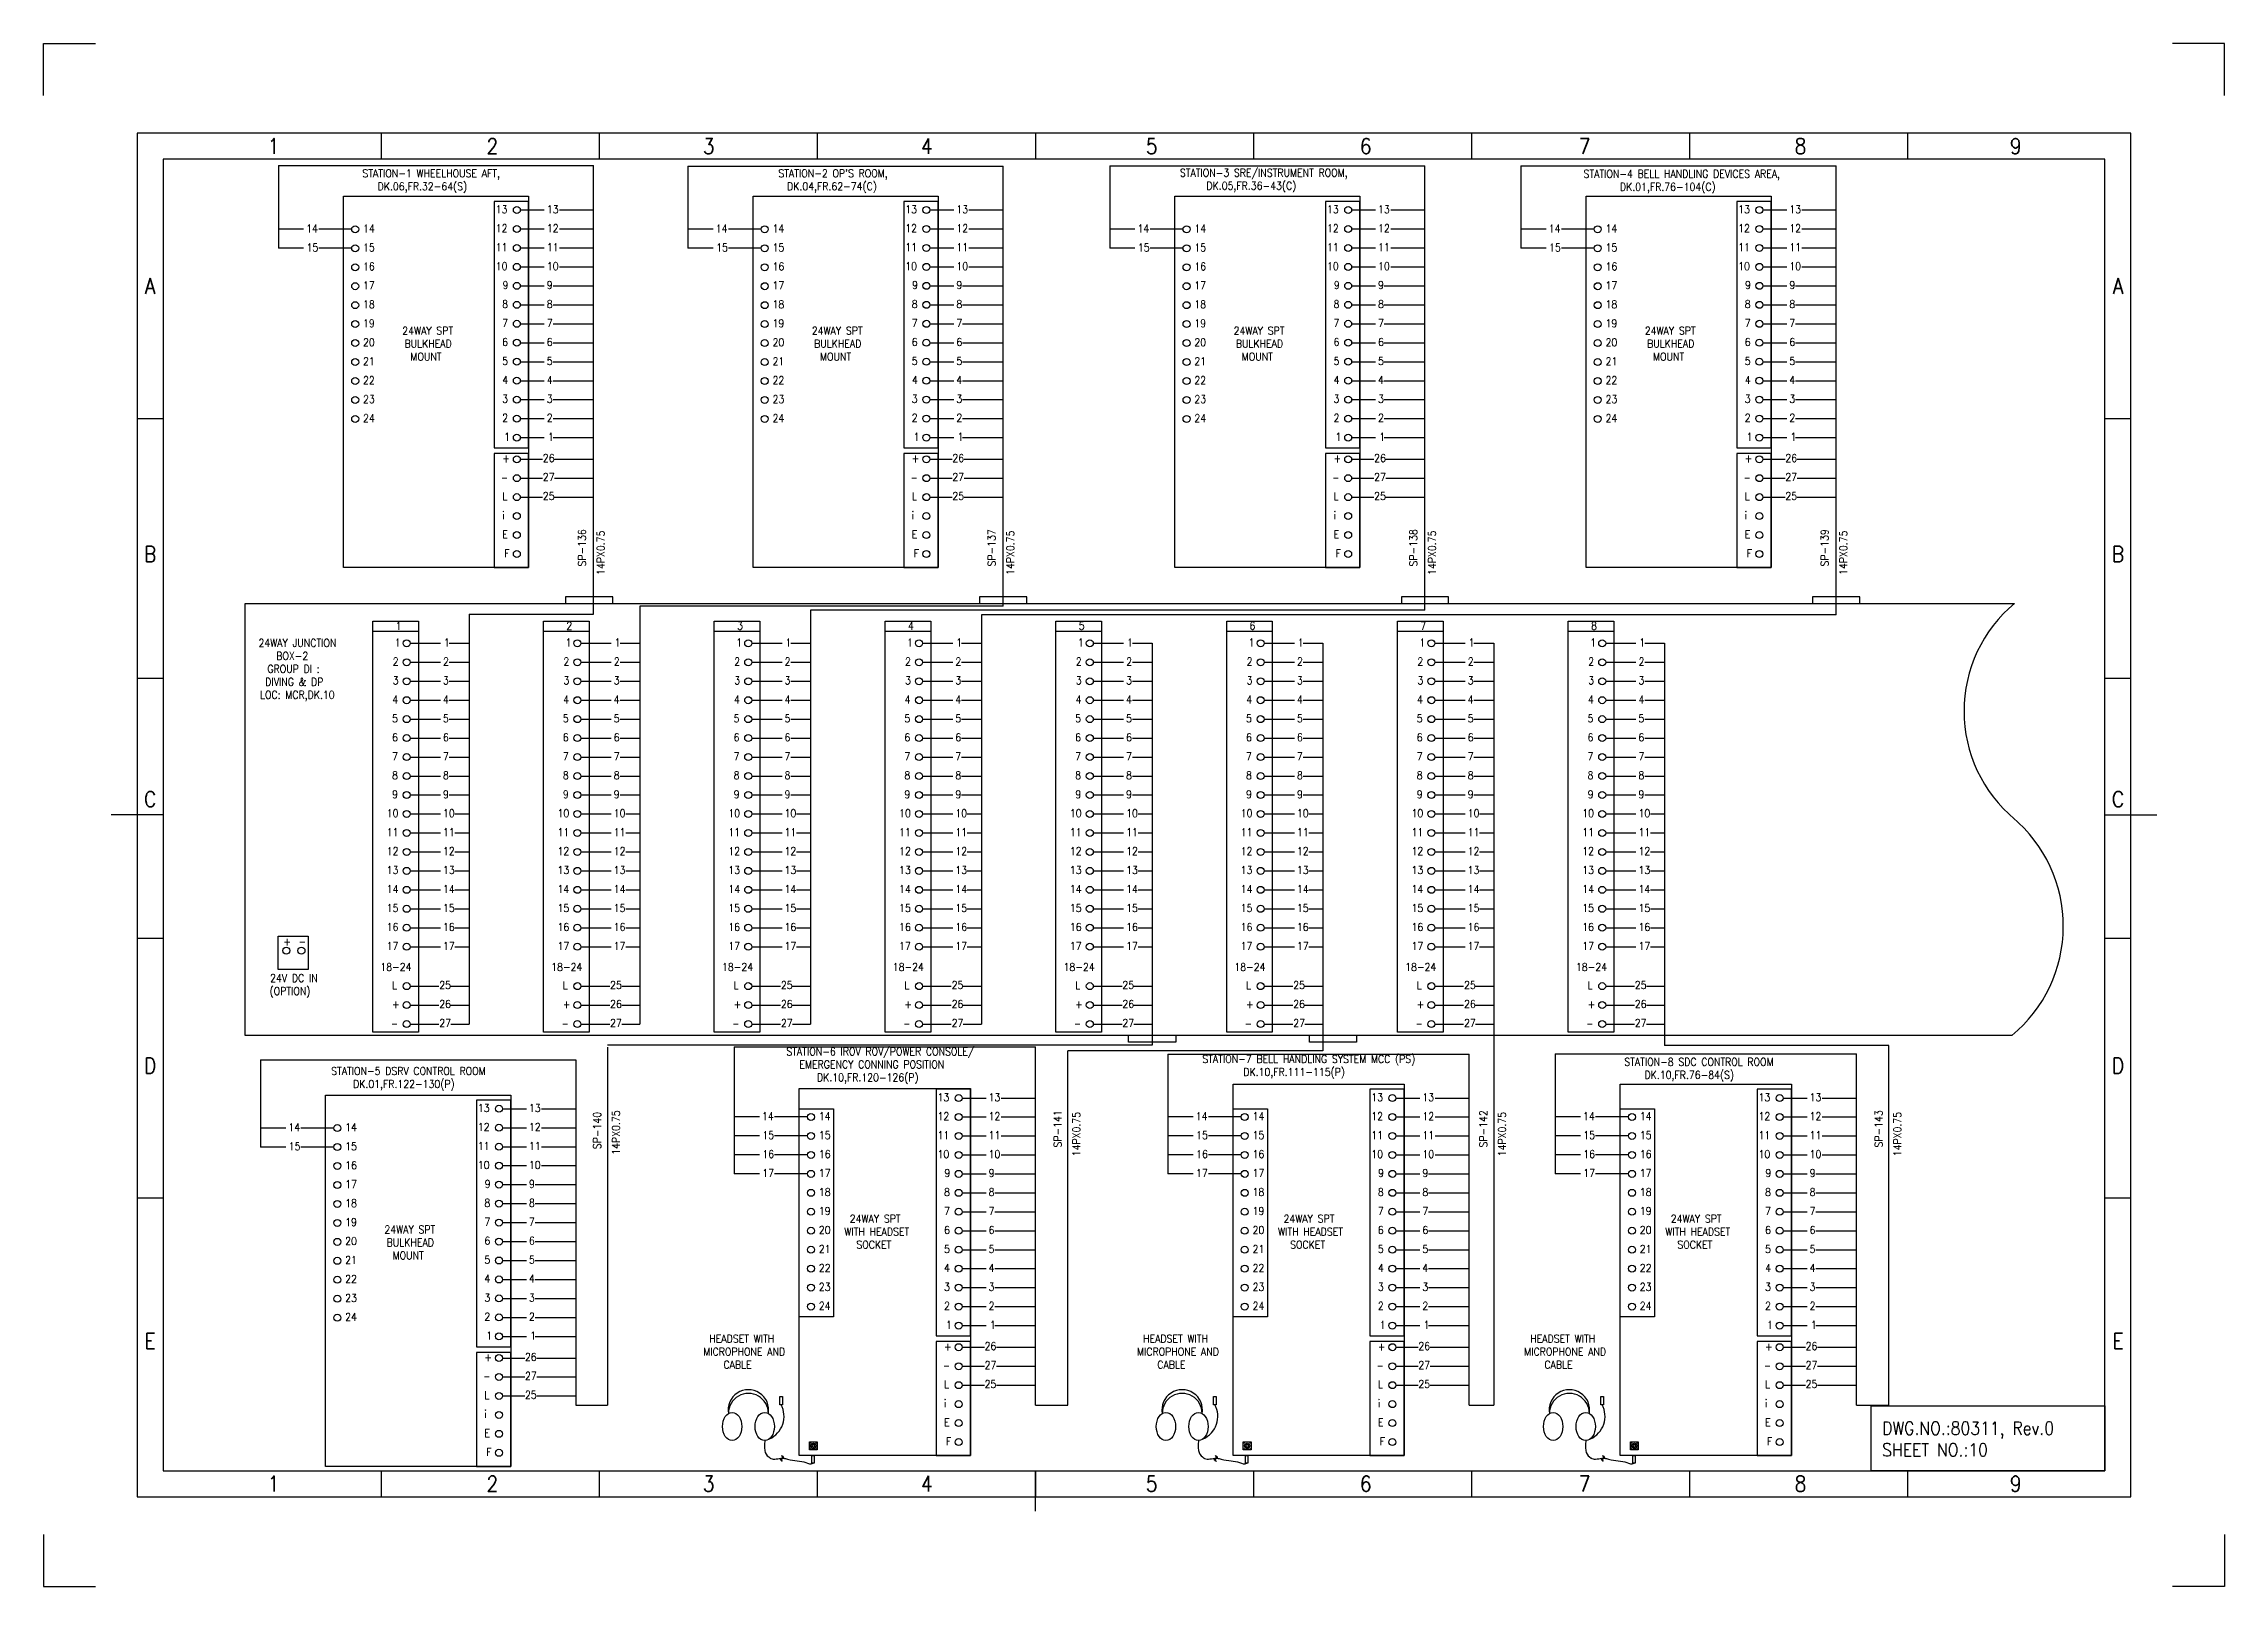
# Model space of a CAD drawing. Header units: inches. Extents: x 36 to 5114, y 9 to 306.
# Drawn here: x 4228.4 to 4648.4, y 9.1 to 306.1 of the extents above; entities that cross this region are included whole.
import ezdxf
from ezdxf.enums import TextEntityAlignment as Align

# ---------------------------------------------------------------- set-up
doc = ezdxf.new("R2010")
doc.units = ezdxf.units.IN
doc.header["$MEASUREMENT"] = 0
doc.layers.get('DEFPOINTS').update_dxf_attribs({"color": 251})
doc.layers.add('Border', color=6, linetype='Continuous')
doc.layers.add('TITLE', color=7, linetype='Continuous')
doc.layers.add('CON-050', color=3, linetype='Continuous', lineweight=50)
doc.styles.add('ROMANS', font='simplex.shx', dxfattribs={"width": 0.88})

msp = doc.modelspace()

# ---------------------------------------------------------------- texts
at = {"insert": (4582.5, 40.79), "char_height": 2.5, "width": 37.006, "attachment_point": 1, "style": 'ROMANS'}
msp.add_mtext('DWG.NO.:80311, Rev.0\\PSHEET NO.:10', dxfattribs=at)
at = {"layer": 'CON-050', "color": 0, "lineweight": 25, "char_height": 1.5, "attachment_point": 1, "style": 'ROMANS'}
for s, width, insert in [('{\\Fromans|c0; STATION-1 WHEELHOUSE AFT,\\P{\\W3.71357; }DK.06,FR.32-64(S)}', 29.8093, (4288.91, 281.85)), ("{\\Fromans|c0;\\W2.0793; \\W0.88;STATION-2 OP'S ROOM,\\P{\\W3.69261; }DK.04,FR.62-74(C)}", 29.8093, (4367.79, 281.86)), ('{\\Fromans|c0; STATION-3 SRE/INSTRUMENT ROOM,\\P{\\W5.85071; }DK.05,FR.36-43(C)}', 36.2836, (4446.34, 281.97)), ('{\\Fromans|c0; STATION-4 BELL HANDLING DEVICES AREA,\\P{\\W7.69452; }DK.01,FR.76-104(C)}', 43.0721, (4524.08, 281.77)), ('{\\Fromans|c0;13}', 2.3407, (4315.48, 274.95)), ('{\\Fromans|c0;13}', 1.0836, (4325.32, 274.95)), ('{\\Fromans|c0;13}', 2.3407, (4394.36, 274.95)), ('{\\Fromans|c0;13}', 1.0836, (4404.2, 274.95)), ('{\\Fromans|c0;13}', 2.3407, (4475.58, 274.95)), ('{\\Fromans|c0;13}', 1.0836, (4485.42, 274.95)), ('{\\Fromans|c0;13}', 2.3407, (4554.78, 274.95)), ('{\\Fromans|c0;13}', 1.0836, (4564.62, 274.95)), ('{\\Fromans|c0;14}', 1.0836, (4278.98, 271.24)), ('{\\Fromans|c0;14}', 2.3407, (4289.92, 271.24)), ('{\\Fromans|c0;12}', 2.3407, (4315.48, 271.3)), ('{\\Fromans|c0;12}', 1.0836, (4325.32, 271.3)), ('{\\Fromans|c0;14}', 1.0836, (4357.86, 271.24)), ('{\\Fromans|c0;14}', 2.3407, (4368.8, 271.24)), ('{\\Fromans|c0;12}', 2.3407, (4394.36, 271.3)), ('{\\Fromans|c0;12}', 1.0836, (4404.2, 271.3)), ('{\\Fromans|c0;14}', 1.0836, (4439.09, 271.24)), ('{\\Fromans|c0;14}', 2.3407, (4450.03, 271.24)), ('{\\Fromans|c0;12}', 2.3407, (4475.58, 271.3)), ('{\\Fromans|c0;12}', 1.0836, (4485.42, 271.3)), ('{\\Fromans|c0;14}', 1.0836, (4518.28, 271.24)), ('{\\Fromans|c0;14}', 2.3407, (4529.23, 271.24)), ('{\\Fromans|c0;12}', 2.3407, (4554.78, 271.3)), ('{\\Fromans|c0;12}', 1.0836, (4564.62, 271.3)), ('{\\Fromans|c0;15}', 1.5, (4279.05, 267.59)), ('{\\Fromans|c0;15}', 2.3407, (4289.92, 267.59)), ('{\\Fromans|c0;11}', 2.3407, (4315.48, 267.65)), ('{\\Fromans|c0;11}', 1.0836, (4325.32, 267.65)), ('{\\Fromans|c0;15}', 1.5, (4357.93, 267.59)), ('{\\Fromans|c0;15}', 2.3407, (4368.8, 267.59)), ('{\\Fromans|c0;11}', 2.3407, (4394.36, 267.65)), ('{\\Fromans|c0;11}', 1.0836, (4404.2, 267.65)), ('{\\Fromans|c0;15}', 1.5, (4439.15, 267.59)), ('{\\Fromans|c0;15}', 2.3407, (4450.03, 267.59)), ('{\\Fromans|c0;11}', 2.3407, (4475.58, 267.65)), ('{\\Fromans|c0;11}', 1.0836, (4485.42, 267.65)), ('{\\Fromans|c0;15}', 1.5, (4518.35, 267.59)), ('{\\Fromans|c0;15}', 2.3407, (4529.23, 267.59)), ('{\\Fromans|c0;11}', 2.3407, (4554.78, 267.65)), ('{\\Fromans|c0;11}', 1.0836, (4564.62, 267.65)), ('{\\Fromans|c0;16}', 2.3407, (4289.92, 263.94)), ('{\\Fromans|c0;10}', 2.3407, (4315.48, 264)), ('{\\Fromans|c0;10}', 1.0836, (4325.32, 264)), ('{\\Fromans|c0;16}', 2.3407, (4368.8, 263.94)), ('{\\Fromans|c0;10}', 2.3407, (4394.36, 264)), ('{\\Fromans|c0;10}', 1.0836, (4404.2, 264)), ('{\\Fromans|c0;16}', 2.3407, (4450.03, 263.94)), ('{\\Fromans|c0;10}', 2.3407, (4475.58, 264)), ('{\\Fromans|c0;10}', 1.0836, (4485.42, 264)), ('{\\Fromans|c0;16}', 2.3407, (4529.23, 263.94)), ('{\\Fromans|c0;10}', 2.3407, (4554.78, 264)), ('{\\Fromans|c0;10}', 1.0836, (4564.62, 264)), ('{\\Fromans|c0;17}', 2.3407, (4289.92, 260.29)), ('{\\Fromans|c0;18}', 2.3407, (4289.92, 256.64)), ('{\\Fromans|c0;8}', 1.0836, (4316.73, 256.7)), ('{\\Fromans|c0;9}', 1.0207, (4316.8, 260.35)), ('{\\Fromans|c0;9}', 1.0836, (4325.32, 260.35)), ('{\\Fromans|c0;8}', 1.0836, (4325.32, 256.7)), ('{\\Fromans|c0;17}', 2.3407, (4368.8, 260.29)), ('{\\Fromans|c0;18}', 2.3407, (4368.8, 256.64)), ('{\\Fromans|c0;8}', 1.0836, (4395.61, 256.7)), ('{\\Fromans|c0;9}', 1.0207, (4395.68, 260.35)), ('{\\Fromans|c0;9}', 1.0836, (4404.2, 260.35)), ('{\\Fromans|c0;8}', 1.0836, (4404.2, 256.7)), ('{\\Fromans|c0;17}', 2.3407, (4450.03, 260.29)), ('{\\Fromans|c0;18}', 2.3407, (4450.03, 256.64)), ('{\\Fromans|c0;8}', 1.0836, (4476.84, 256.7)), ('{\\Fromans|c0;9}', 1.0207, (4476.9, 260.35)), ('{\\Fromans|c0;9}', 1.0836, (4485.42, 260.35)), ('{\\Fromans|c0;8}', 1.0836, (4485.42, 256.7)), ('{\\Fromans|c0;17}', 2.3407, (4529.23, 260.29)), ('{\\Fromans|c0;18}', 2.3407, (4529.23, 256.64)), ('{\\Fromans|c0;8}', 1.0836, (4556.04, 256.7)), ('{\\Fromans|c0;9}', 1.0207, (4556.1, 260.35)), ('{\\Fromans|c0;9}', 1.0836, (4564.62, 260.35)), ('{\\Fromans|c0;8}', 1.0836, (4564.62, 256.7)), ('{\\Fromans|c0;19}', 2.3407, (4289.92, 252.99)), ('{\\Fromans|c0;7}', 1.0836, (4316.73, 253.05)), ('{\\Fromans|c0;7}', 1.0836, (4325.32, 253.05)), ('{\\Fromans|c0;19}', 2.3407, (4368.8, 252.99)), ('{\\Fromans|c0;7}', 1.0836, (4395.61, 253.05)), ('{\\Fromans|c0;7}', 1.0836, (4404.2, 253.05)), ('{\\Fromans|c0;19}', 2.3407, (4450.03, 252.99)), ('{\\Fromans|c0;7}', 1.0836, (4476.84, 253.05)), ('{\\Fromans|c0;7}', 1.0836, (4485.42, 253.05)), ('{\\Fromans|c0;19}', 2.3407, (4529.23, 252.99)), ('{\\Fromans|c0;7}', 1.0836, (4556.04, 253.05)), ('{\\Fromans|c0;7}', 1.0836, (4564.62, 253.05)), ('{\\Fromans|c0;20}', 2.3407, (4289.92, 249.34)), ('{\\Fromans|c0;\\W1.3057; \\W0.88;24WAY SPT\\P{\\W1.72476; }BULKHEAD \\P{\\W2.83523; }MOUNT}', 14.8543, (4296.14, 251.57)), ('{\\Fromans|c0;6}', 1.0836, (4316.73, 249.4)), ('{\\Fromans|c0;6}', 1.0836, (4325.32, 249.4)), ('{\\Fromans|c0;20}', 2.3407, (4368.8, 249.34)), ('{\\Fromans|c0;\\W1.3057; \\W0.88;24WAY SPT\\P{\\W1.72476; }BULKHEAD \\P{\\W2.83523; }MOUNT}', 14.8543, (4375.02, 251.57)), ('{\\Fromans|c0;6}', 1.0836, (4395.61, 249.4)), ('{\\Fromans|c0;6}', 1.0836, (4404.2, 249.4)), ('{\\Fromans|c0;20}', 2.3407, (4450.03, 249.34)), ('{\\Fromans|c0;\\W1.3057; \\W0.88;24WAY SPT\\P{\\W1.72476; }BULKHEAD \\P{\\W2.83523; }MOUNT}', 14.8543, (4456.25, 251.57)), ('{\\Fromans|c0;6}', 1.0836, (4476.84, 249.4)), ('{\\Fromans|c0;6}', 1.0836, (4485.42, 249.4)), ('{\\Fromans|c0;20}', 2.3407, (4529.23, 249.34)), ('{\\Fromans|c0;\\W1.3057; \\W0.88;24WAY SPT\\P{\\W1.72476; }BULKHEAD \\P{\\W2.83523; }MOUNT}', 14.8543, (4535.45, 251.57)), ('{\\Fromans|c0;6}', 1.0836, (4556.04, 249.4)), ('{\\Fromans|c0;6}', 1.0836, (4564.62, 249.4)), ('{\\Fromans|c0;21}', 2.3407, (4289.92, 245.69)), ('{\\Fromans|c0;5}', 1.0836, (4316.73, 245.75)), ('{\\Fromans|c0;5}', 1.0836, (4325.32, 245.75)), ('{\\Fromans|c0;21}', 2.3407, (4368.8, 245.69)), ('{\\Fromans|c0;5}', 1.0836, (4395.61, 245.75)), ('{\\Fromans|c0;5}', 1.0836, (4404.2, 245.75)), ('{\\Fromans|c0;21}', 2.3407, (4450.03, 245.69)), ('{\\Fromans|c0;5}', 1.0836, (4476.84, 245.75)), ('{\\Fromans|c0;5}', 1.0836, (4485.42, 245.75)), ('{\\Fromans|c0;21}', 2.3407, (4529.23, 245.69)), ('{\\Fromans|c0;5}', 1.0836, (4556.04, 245.75)), ('{\\Fromans|c0;5}', 1.0836, (4564.62, 245.75)), ('{\\Fromans|c0;22}', 2.3407, (4289.92, 242.04)), ('{\\Fromans|c0;4}', 1.1464, (4316.75, 242.1)), ('{\\Fromans|c0;4}', 1.0836, (4325.32, 242.1)), ('{\\Fromans|c0;22}', 2.3407, (4368.8, 242.04)), ('{\\Fromans|c0;4}', 1.1464, (4395.63, 242.1)), ('{\\Fromans|c0;4}', 1.0836, (4404.2, 242.1)), ('{\\Fromans|c0;22}', 2.3407, (4450.03, 242.04)), ('{\\Fromans|c0;4}', 1.1464, (4476.85, 242.1)), ('{\\Fromans|c0;4}', 1.0836, (4485.42, 242.1)), ('{\\Fromans|c0;22}', 2.3407, (4529.23, 242.04)), ('{\\Fromans|c0;4}', 1.1464, (4556.05, 242.1)), ('{\\Fromans|c0;4}', 1.0836, (4564.62, 242.1)), ('{\\Fromans|c0;23}', 2.3407, (4289.92, 238.39)), ('{\\Fromans|c0;3}', 1.0836, (4316.73, 238.45)), ('{\\Fromans|c0;3}', 1.0836, (4325.32, 238.45)), ('{\\Fromans|c0;23}', 2.3407, (4368.8, 238.39)), ('{\\Fromans|c0;3}', 1.0836, (4395.61, 238.45)), ('{\\Fromans|c0;3}', 1.0836, (4404.2, 238.45)), ('{\\Fromans|c0;23}', 2.3407, (4450.03, 238.39)), ('{\\Fromans|c0;3}', 1.0836, (4476.84, 238.45)), ('{\\Fromans|c0;3}', 1.0836, (4485.42, 238.45)), ('{\\Fromans|c0;23}', 2.3407, (4529.23, 238.39)), ('{\\Fromans|c0;3}', 1.0836, (4556.04, 238.45)), ('{\\Fromans|c0;3}', 1.0836, (4564.62, 238.45)), ('{\\Fromans|c0;24}', 2.3407, (4289.92, 234.73)), ('{\\Fromans|c0;2}', 1.0836, (4316.73, 234.8)), ('{\\Fromans|c0;1}', 0.7064, (4317.11, 231.15)), ('{\\Fromans|c0;2}', 1.0836, (4325.32, 234.8)), ('{\\Fromans|c0;1}', 0.7064, (4325.56, 231.15)), ('{\\Fromans|c0;24}', 2.3407, (4368.8, 234.73)), ('{\\Fromans|c0;2}', 1.0836, (4395.61, 234.8)), ('{\\Fromans|c0;1}', 0.7064, (4395.99, 231.15)), ('{\\Fromans|c0;2}', 1.0836, (4404.2, 234.8)), ('{\\Fromans|c0;1}', 0.7064, (4404.44, 231.15)), ('{\\Fromans|c0;24}', 2.3407, (4450.03, 234.73)), ('{\\Fromans|c0;2}', 1.0836, (4476.84, 234.8)), ('{\\Fromans|c0;1}', 0.7064, (4477.22, 231.15)), ('{\\Fromans|c0;2}', 1.0836, (4485.42, 234.8)), ('{\\Fromans|c0;1}', 0.7064, (4485.67, 231.15)), ('{\\Fromans|c0;24}', 2.3407, (4529.23, 234.73)), ('{\\Fromans|c0;2}', 1.0836, (4556.04, 234.8)), ('{\\Fromans|c0;1}', 0.7064, (4556.41, 231.15)), ('{\\Fromans|c0;2}', 1.0836, (4564.62, 234.8)), ('{\\Fromans|c0;1}', 0.7064, (4564.86, 231.15)), ('{\\Fromans|c0;26}', 1.9636, (4324.55, 227.04)), ('{\\Fromans|c0;26}', 1.9636, (4403.43, 227.04)), ('{\\Fromans|c0;26}', 1.9636, (4484.66, 227.04)), ('{\\Fromans|c0;26}', 1.9636, (4563.86, 227.04)), ('{\\Fromans|c0;+}', 1.3979, (4316.73, 226.98)), ('{\\Fromans|c0;27}', 1.9636, (4324.55, 223.39)), ('{\\Fromans|c0;+}', 1.3979, (4395.61, 226.98)), ('{\\Fromans|c0;27}', 1.9636, (4403.43, 223.39)), ('{\\Fromans|c0;+}', 1.3979, (4476.84, 226.98)), ('{\\Fromans|c0;27}', 1.9636, (4484.66, 223.39)), ('{\\Fromans|c0;+}', 1.3979, (4556.04, 226.98)), ('{\\Fromans|c0;27}', 1.9636, (4563.86, 223.39)), ('{\\Fromans|c0; _}', 1.3979, (4316.73, 224.08)), ('{\\Fromans|c0;L}', 1.1464, (4316.75, 219.68)), ('{\\Fromans|c0;25}', 1.9636, (4324.55, 219.74)), ('{\\Fromans|c0; _}', 1.3979, (4395.61, 224.08)), ('{\\Fromans|c0;L}', 1.1464, (4395.63, 219.68)), ('{\\Fromans|c0;25}', 1.9636, (4403.43, 219.74)), ('{\\Fromans|c0; _}', 1.3979, (4476.84, 224.08)), ('{\\Fromans|c0;L}', 1.1464, (4476.85, 219.68)), ('{\\Fromans|c0;25}', 1.9636, (4484.66, 219.74)), ('{\\Fromans|c0; _}', 1.3979, (4556.04, 224.08)), ('{\\Fromans|c0;L}', 1.1464, (4556.05, 219.68)), ('{\\Fromans|c0;25}', 1.9636, (4563.86, 219.74)), ('{\\Fromans|c0;i}', 0.3293, (4316.73, 216.02)), ('{\\Fromans|c0;i}', 0.3293, (4395.61, 216.02)), ('{\\Fromans|c0;i}', 0.3293, (4476.84, 216.02)), ('{\\Fromans|c0;i}', 0.3293, (4556.04, 216.02)), ('{\\Fromans|c0;E}', 1.5, (4316.73, 212.37)), ('{\\Fromans|c0;E}', 1.5, (4395.61, 212.37)), ('{\\Fromans|c0;E}', 1.5, (4476.84, 212.37)), ('{\\Fromans|c0;E}', 1.5, (4556.04, 212.37)), ('{\\Fromans|c0;F}', 0.7064, (4317.11, 208.72)), ('{\\Fromans|c0;F}', 0.7064, (4395.99, 208.72)), ('{\\Fromans|c0;F}', 0.7064, (4477.22, 208.72)), ('{\\Fromans|c0;F}', 0.7064, (4556.41, 208.72)), ('{\\Fromans|c0;1}', 0.9419, (4296.2, 194.76)), ('{\\Fromans|c0;2}', 0.9419, (4329.09, 194.76)), ('{\\Fromans|c0;3}', 0.9419, (4361.98, 194.76)), ('{\\Fromans|c0;4}', 0.9419, (4394.88, 194.76)), ('{\\Fromans|c0;5}', 0.9419, (4427.77, 194.76)), ('{\\Fromans|c0;6}', 0.9419, (4460.66, 194.76)), ('{\\Fromans|c0;7}', 0.9419, (4493.55, 194.76)), ('{\\Fromans|c0;8}', 0.9419, (4526.45, 194.76)), ('{\\Fromans|c0;\\W0.22317; \\W0.88;24WAY JUNCTION \\P{\\W3.5965; }BOX-2\\P{\\W1.94126; }GROUP DI : \\P{\\W1.52222; }DIVING & DP\\P{\\W0.45365; }LOC: MCR,DK.10}', 17.201, (4269.52, 191.47)), ('{\\Fromans|c0;1}', 0.7064, (4296.02, 191.54)), ('{\\Fromans|c0;1}', 0.7064, (4305.48, 191.54)), ('{\\Fromans|c0;1}', 0.7064, (4328.91, 191.54)), ('{\\Fromans|c0;1}', 0.7064, (4338.38, 191.54)), ('{\\Fromans|c0;1}', 0.7064, (4361.8, 191.54)), ('{\\Fromans|c0;1}', 0.7064, (4371.27, 191.54)), ('{\\Fromans|c0;1}', 0.7064, (4394.69, 191.54)), ('{\\Fromans|c0;1}', 0.7064, (4404.16, 191.54)), ('{\\Fromans|c0;1}', 0.7064, (4427.59, 191.54)), ('{\\Fromans|c0;1}', 0.7064, (4437.06, 191.54)), ('{\\Fromans|c0;1}', 0.7064, (4460.48, 191.54)), ('{\\Fromans|c0;1}', 0.7064, (4469.95, 191.54)), ('{\\Fromans|c0;1}', 0.7064, (4493.37, 191.54)), ('{\\Fromans|c0;1}', 0.7064, (4502.84, 191.54)), ('{\\Fromans|c0;1}', 0.7064, (4526.27, 191.54)), ('{\\Fromans|c0;1}', 0.7064, (4535.73, 191.54)), ('{\\Fromans|c0;2}', 1.0836, (4295.64, 187.89)), ('{\\Fromans|c0;2}', 1.0836, (4305.34, 187.89)), ('{\\Fromans|c0;2}', 1.0836, (4328.53, 187.89)), ('{\\Fromans|c0;2}', 1.0836, (4338.23, 187.89)), ('{\\Fromans|c0;2}', 1.0836, (4361.42, 187.89)), ('{\\Fromans|c0;2}', 1.0836, (4371.12, 187.89)), ('{\\Fromans|c0;2}', 1.0836, (4394.32, 187.89)), ('{\\Fromans|c0;2}', 1.0836, (4404.02, 187.89)), ('{\\Fromans|c0;2}', 1.0836, (4427.21, 187.89)), ('{\\Fromans|c0;2}', 1.0836, (4436.91, 187.89)), ('{\\Fromans|c0;2}', 1.0836, (4460.1, 187.89)), ('{\\Fromans|c0;2}', 1.0836, (4469.8, 187.89)), ('{\\Fromans|c0;2}', 1.0836, (4493, 187.89)), ('{\\Fromans|c0;2}', 1.0836, (4502.7, 187.89)), ('{\\Fromans|c0;2}', 1.0836, (4525.89, 187.89)), ('{\\Fromans|c0;2}', 1.0836, (4535.59, 187.89)), ('{\\Fromans|c0;3}', 1.0836, (4295.64, 184.24)), ('{\\Fromans|c0;3}', 0.7064, (4305.32, 184.24)), ('{\\Fromans|c0;3}', 1.0836, (4328.53, 184.24)), ('{\\Fromans|c0;3}', 0.7064, (4338.21, 184.24)), ('{\\Fromans|c0;3}', 1.0836, (4361.42, 184.24)), ('{\\Fromans|c0;3}', 0.7064, (4371.11, 184.24)), ('{\\Fromans|c0;3}', 1.0836, (4394.32, 184.24)), ('{\\Fromans|c0;3}', 0.7064, (4404, 184.24)), ('{\\Fromans|c0;3}', 1.0836, (4427.21, 184.24)), ('{\\Fromans|c0;3}', 0.7064, (4436.89, 184.24)), ('{\\Fromans|c0;3}', 1.0836, (4460.1, 184.24)), ('{\\Fromans|c0;3}', 0.7064, (4469.79, 184.24)), ('{\\Fromans|c0;3}', 1.0836, (4493, 184.24)), ('{\\Fromans|c0;3}', 0.7064, (4502.68, 184.24)), ('{\\Fromans|c0;3}', 1.0836, (4525.89, 184.24)), ('{\\Fromans|c0;3}', 0.7064, (4535.57, 184.24)), ('{\\Fromans|c0;5}', 1.0836, (4295.51, 176.93)), ('{\\Fromans|c0;4}', 1.1464, (4295.58, 180.58)), ('{\\Fromans|c0;4}', 0.7064, (4305.32, 180.58)), ('{\\Fromans|c0;5}', 0.7064, (4305.32, 176.93)), ('{\\Fromans|c0;5}', 1.0836, (4328.41, 176.93)), ('{\\Fromans|c0;4}', 1.1464, (4328.47, 180.58)), ('{\\Fromans|c0;4}', 0.7064, (4338.21, 180.58)), ('{\\Fromans|c0;5}', 0.7064, (4338.21, 176.93)), ('{\\Fromans|c0;5}', 1.0836, (4361.3, 176.93)), ('{\\Fromans|c0;4}', 1.1464, (4361.36, 180.58)), ('{\\Fromans|c0;4}', 0.7064, (4371.11, 180.58)), ('{\\Fromans|c0;5}', 0.7064, (4371.11, 176.93)), ('{\\Fromans|c0;5}', 1.0836, (4394.19, 176.93)), ('{\\Fromans|c0;4}', 1.1464, (4394.25, 180.58)), ('{\\Fromans|c0;4}', 0.7064, (4404, 180.58)), ('{\\Fromans|c0;5}', 0.7064, (4404, 176.93)), ('{\\Fromans|c0;5}', 1.0836, (4427.08, 176.93)), ('{\\Fromans|c0;4}', 1.1464, (4427.15, 180.58)), ('{\\Fromans|c0;4}', 0.7064, (4436.89, 180.58)), ('{\\Fromans|c0;5}', 0.7064, (4436.89, 176.93)), ('{\\Fromans|c0;5}', 1.0836, (4459.98, 176.93)), ('{\\Fromans|c0;4}', 1.1464, (4460.04, 180.58)), ('{\\Fromans|c0;4}', 0.7064, (4469.79, 180.58)), ('{\\Fromans|c0;5}', 0.7064, (4469.79, 176.93)), ('{\\Fromans|c0;5}', 1.0836, (4492.87, 176.93)), ('{\\Fromans|c0;4}', 1.1464, (4492.93, 180.58)), ('{\\Fromans|c0;4}', 0.7064, (4502.68, 180.58)), ('{\\Fromans|c0;5}', 0.7064, (4502.68, 176.93)), ('{\\Fromans|c0;5}', 1.0836, (4525.76, 176.93)), ('{\\Fromans|c0;4}', 1.1464, (4525.83, 180.58)), ('{\\Fromans|c0;4}', 0.7064, (4535.57, 180.58)), ('{\\Fromans|c0;5}', 0.7064, (4535.57, 176.93)), ('{\\Fromans|c0;6}', 1.0836, (4295.51, 173.28)), ('{\\Fromans|c0;6}', 0.7064, (4305.32, 173.28)), ('{\\Fromans|c0;6}', 1.0836, (4328.41, 173.28)), ('{\\Fromans|c0;6}', 0.7064, (4338.21, 173.28)), ('{\\Fromans|c0;6}', 1.0836, (4361.3, 173.28)), ('{\\Fromans|c0;6}', 0.7064, (4371.11, 173.28)), ('{\\Fromans|c0;6}', 1.0836, (4394.19, 173.28)), ('{\\Fromans|c0;6}', 0.7064, (4404, 173.28)), ('{\\Fromans|c0;6}', 1.0836, (4427.08, 173.28)), ('{\\Fromans|c0;6}', 0.7064, (4436.89, 173.28)), ('{\\Fromans|c0;6}', 1.0836, (4459.98, 173.28)), ('{\\Fromans|c0;6}', 0.7064, (4469.79, 173.28)), ('{\\Fromans|c0;6}', 1.0836, (4492.87, 173.28)), ('{\\Fromans|c0;6}', 0.7064, (4502.68, 173.28)), ('{\\Fromans|c0;6}', 1.0836, (4525.76, 173.28)), ('{\\Fromans|c0;6}', 0.7064, (4535.57, 173.28)), ('{\\Fromans|c0;7}', 1.0836, (4295.51, 169.63)), ('{\\Fromans|c0;7}', 0.7064, (4305.32, 169.63)), ('{\\Fromans|c0;7}', 1.0836, (4328.41, 169.63)), ('{\\Fromans|c0;7}', 0.7064, (4338.21, 169.63)), ('{\\Fromans|c0;7}', 1.0836, (4361.3, 169.63)), ('{\\Fromans|c0;7}', 0.7064, (4371.11, 169.63)), ('{\\Fromans|c0;7}', 1.0836, (4394.19, 169.63)), ('{\\Fromans|c0;7}', 0.7064, (4404, 169.63)), ('{\\Fromans|c0;7}', 1.0836, (4427.08, 169.63)), ('{\\Fromans|c0;7}', 0.7064, (4436.89, 169.63)), ('{\\Fromans|c0;7}', 1.0836, (4459.98, 169.63)), ('{\\Fromans|c0;7}', 0.7064, (4469.79, 169.63)), ('{\\Fromans|c0;7}', 1.0836, (4492.87, 169.63)), ('{\\Fromans|c0;7}', 0.7064, (4502.68, 169.63)), ('{\\Fromans|c0;7}', 1.0836, (4525.76, 169.63)), ('{\\Fromans|c0;7}', 0.7064, (4535.57, 169.63)), ('{\\Fromans|c0;8}', 1.0836, (4295.51, 165.98)), ('{\\Fromans|c0;8}', 0.7064, (4305.32, 165.98)), ('{\\Fromans|c0;8}', 1.0836, (4328.41, 165.98)), ('{\\Fromans|c0;8}', 0.7064, (4338.21, 165.98)), ('{\\Fromans|c0;8}', 1.0836, (4361.3, 165.98)), ('{\\Fromans|c0;8}', 0.7064, (4371.11, 165.98)), ('{\\Fromans|c0;8}', 1.0836, (4394.19, 165.98)), ('{\\Fromans|c0;8}', 0.7064, (4404, 165.98)), ('{\\Fromans|c0;8}', 1.0836, (4427.08, 165.98)), ('{\\Fromans|c0;8}', 0.7064, (4436.89, 165.98)), ('{\\Fromans|c0;8}', 1.0836, (4459.98, 165.98)), ('{\\Fromans|c0;8}', 0.7064, (4469.79, 165.98)), ('{\\Fromans|c0;8}', 1.0836, (4492.87, 165.98)), ('{\\Fromans|c0;8}', 0.7064, (4502.68, 165.98)), ('{\\Fromans|c0;8}', 1.0836, (4525.76, 165.98)), ('{\\Fromans|c0;8}', 0.7064, (4535.57, 165.98)), ('{\\Fromans|c0;9}', 1.0207, (4295.53, 162.33)), ('{\\Fromans|c0;9}', 0.7064, (4305.32, 162.33)), ('{\\Fromans|c0;9}', 1.0207, (4328.42, 162.33)), ('{\\Fromans|c0;9}', 0.7064, (4338.21, 162.33)), ('{\\Fromans|c0;9}', 1.0207, (4361.31, 162.33)), ('{\\Fromans|c0;9}', 0.7064, (4371.11, 162.33)), ('{\\Fromans|c0;9}', 1.0207, (4394.2, 162.33)), ('{\\Fromans|c0;9}', 0.7064, (4404, 162.33)), ('{\\Fromans|c0;9}', 1.0207, (4427.1, 162.33)), ('{\\Fromans|c0;9}', 0.7064, (4436.89, 162.33)), ('{\\Fromans|c0;9}', 1.0207, (4459.99, 162.33)), ('{\\Fromans|c0;9}', 0.7064, (4469.79, 162.33)), ('{\\Fromans|c0;9}', 1.0207, (4492.88, 162.33)), ('{\\Fromans|c0;9}', 0.7064, (4502.68, 162.33)), ('{\\Fromans|c0;9}', 1.0207, (4525.78, 162.33)), ('{\\Fromans|c0;9}', 0.7064, (4535.57, 162.33)), ('{\\Fromans|c0;10}', 2.0547, (4294.49, 158.68)), ('{\\Fromans|c0;10}', 0.7064, (4305.32, 158.68)), ('{\\Fromans|c0;10}', 2.0547, (4327.38, 158.68)), ('{\\Fromans|c0;10}', 0.7064, (4338.21, 158.68)), ('{\\Fromans|c0;10}', 2.0547, (4360.28, 158.68)), ('{\\Fromans|c0;10}', 0.7064, (4371.11, 158.68)), ('{\\Fromans|c0;10}', 2.0547, (4393.17, 158.68)), ('{\\Fromans|c0;10}', 0.7064, (4404, 158.68)), ('{\\Fromans|c0;10}', 2.0547, (4426.06, 158.68)), ('{\\Fromans|c0;10}', 0.7064, (4436.89, 158.68)), ('{\\Fromans|c0;10}', 2.0547, (4458.96, 158.68)), ('{\\Fromans|c0;10}', 0.7064, (4469.79, 158.68)), ('{\\Fromans|c0;10}', 2.0547, (4491.85, 158.68)), ('{\\Fromans|c0;10}', 0.7064, (4502.68, 158.68)), ('{\\Fromans|c0;10}', 2.0547, (4524.74, 158.68)), ('{\\Fromans|c0;10}', 0.7064, (4535.57, 158.68)), ('{\\Fromans|c0;11}', 1.9636, (4294.49, 155.03)), ('{\\Fromans|c0;12}', 2.0547, (4294.49, 151.38)), ('{\\Fromans|c0;11}', 1.5, (4305.32, 155.03)), ('{\\Fromans|c0;12}', 1.5, (4305.32, 151.38)), ('{\\Fromans|c0;11}', 1.9636, (4327.38, 155.03)), ('{\\Fromans|c0;12}', 2.0547, (4327.38, 151.38)), ('{\\Fromans|c0;11}', 1.5, (4338.21, 155.03)), ('{\\Fromans|c0;12}', 1.5, (4338.21, 151.38)), ('{\\Fromans|c0;11}', 1.9636, (4360.28, 155.03)), ('{\\Fromans|c0;12}', 2.0547, (4360.28, 151.38)), ('{\\Fromans|c0;11}', 1.5, (4371.11, 155.03)), ('{\\Fromans|c0;12}', 1.5, (4371.11, 151.38)), ('{\\Fromans|c0;11}', 1.9636, (4393.17, 155.03)), ('{\\Fromans|c0;12}', 2.0547, (4393.17, 151.38)), ('{\\Fromans|c0;11}', 1.5, (4404, 155.03)), ('{\\Fromans|c0;12}', 1.5, (4404, 151.38)), ('{\\Fromans|c0;11}', 1.9636, (4426.06, 155.03)), ('{\\Fromans|c0;12}', 2.0547, (4426.06, 151.38)), ('{\\Fromans|c0;11}', 1.5, (4436.89, 155.03)), ('{\\Fromans|c0;12}', 1.5, (4436.89, 151.38)), ('{\\Fromans|c0;11}', 1.9636, (4458.96, 155.03)), ('{\\Fromans|c0;12}', 2.0547, (4458.96, 151.38)), ('{\\Fromans|c0;11}', 1.5, (4469.79, 155.03)), ('{\\Fromans|c0;12}', 1.5, (4469.79, 151.38)), ('{\\Fromans|c0;11}', 1.9636, (4491.85, 155.03)), ('{\\Fromans|c0;12}', 2.0547, (4491.85, 151.38)), ('{\\Fromans|c0;11}', 1.5, (4502.68, 155.03)), ('{\\Fromans|c0;12}', 1.5, (4502.68, 151.38)), ('{\\Fromans|c0;11}', 1.9636, (4524.74, 155.03)), ('{\\Fromans|c0;12}', 2.0547, (4524.74, 151.38)), ('{\\Fromans|c0;11}', 1.5, (4535.57, 155.03)), ('{\\Fromans|c0;12}', 1.5, (4535.57, 151.38)), ('{\\Fromans|c0;13}', 2.0547, (4294.49, 147.73)), ('{\\Fromans|c0;13}', 1.5, (4305.32, 147.73)), ('{\\Fromans|c0;13}', 2.0547, (4327.38, 147.73)), ('{\\Fromans|c0;13}', 1.5, (4338.21, 147.73)), ('{\\Fromans|c0;13}', 2.0547, (4360.28, 147.73)), ('{\\Fromans|c0;13}', 1.5, (4371.11, 147.73)), ('{\\Fromans|c0;13}', 2.0547, (4393.17, 147.73)), ('{\\Fromans|c0;13}', 1.5, (4404, 147.73)), ('{\\Fromans|c0;13}', 2.0547, (4426.06, 147.73)), ('{\\Fromans|c0;13}', 1.5, (4436.89, 147.73)), ('{\\Fromans|c0;13}', 2.0547, (4458.96, 147.73)), ('{\\Fromans|c0;13}', 1.5, (4469.79, 147.73)), ('{\\Fromans|c0;13}', 2.0547, (4491.85, 147.73)), ('{\\Fromans|c0;13}', 1.5, (4502.68, 147.73)), ('{\\Fromans|c0;13}', 2.0547, (4524.74, 147.73)), ('{\\Fromans|c0;13}', 1.5, (4535.57, 147.73)), ('{\\Fromans|c0;14}', 2.0547, (4294.49, 144.08)), ('{\\Fromans|c0;14}', 1.5, (4305.32, 144.08)), ('{\\Fromans|c0;14}', 2.0547, (4327.38, 144.08)), ('{\\Fromans|c0;14}', 1.5, (4338.21, 144.08)), ('{\\Fromans|c0;14}', 2.0547, (4360.28, 144.08)), ('{\\Fromans|c0;14}', 1.5, (4371.11, 144.08)), ('{\\Fromans|c0;14}', 2.0547, (4393.17, 144.08)), ('{\\Fromans|c0;14}', 1.5, (4404, 144.08)), ('{\\Fromans|c0;14}', 2.0547, (4426.06, 144.08)), ('{\\Fromans|c0;14}', 1.5, (4436.89, 144.08)), ('{\\Fromans|c0;14}', 2.0547, (4458.96, 144.08)), ('{\\Fromans|c0;14}', 1.5, (4469.79, 144.08)), ('{\\Fromans|c0;14}', 2.0547, (4491.85, 144.08)), ('{\\Fromans|c0;14}', 1.5, (4502.68, 144.08)), ('{\\Fromans|c0;14}', 2.0547, (4524.74, 144.08)), ('{\\Fromans|c0;14}', 1.5, (4535.57, 144.08)), ('{\\Fromans|c0;15}', 2.0547, (4294.49, 140.43)), ('{\\Fromans|c0;15}', 1.5, (4305.32, 140.43)), ('{\\Fromans|c0;15}', 2.0547, (4327.38, 140.43)), ('{\\Fromans|c0;15}', 1.5, (4338.21, 140.43)), ('{\\Fromans|c0;15}', 2.0547, (4360.28, 140.43)), ('{\\Fromans|c0;15}', 1.5, (4371.11, 140.43)), ('{\\Fromans|c0;15}', 2.0547, (4393.17, 140.43)), ('{\\Fromans|c0;15}', 1.5, (4404, 140.43)), ('{\\Fromans|c0;15}', 2.0547, (4426.06, 140.43)), ('{\\Fromans|c0;15}', 1.5, (4436.89, 140.43)), ('{\\Fromans|c0;15}', 2.0547, (4458.96, 140.43)), ('{\\Fromans|c0;15}', 1.5, (4469.79, 140.43)), ('{\\Fromans|c0;15}', 2.0547, (4491.85, 140.43)), ('{\\Fromans|c0;15}', 1.5, (4502.68, 140.43)), ('{\\Fromans|c0;15}', 2.0547, (4524.74, 140.43)), ('{\\Fromans|c0;15}', 1.5, (4535.57, 140.43)), ('{\\Fromans|c0;16}', 2.0547, (4294.49, 136.78)), ('{\\Fromans|c0;16}', 1.5, (4305.32, 136.78)), ('{\\Fromans|c0;16}', 2.0547, (4327.38, 136.78)), ('{\\Fromans|c0;16}', 1.5, (4338.21, 136.78)), ('{\\Fromans|c0;16}', 2.0547, (4360.28, 136.78)), ('{\\Fromans|c0;16}', 1.5, (4371.11, 136.78)), ('{\\Fromans|c0;16}', 2.0547, (4393.17, 136.78)), ('{\\Fromans|c0;16}', 1.5, (4404, 136.78)), ('{\\Fromans|c0;16}', 2.0547, (4426.06, 136.78)), ('{\\Fromans|c0;16}', 1.5, (4436.89, 136.78)), ('{\\Fromans|c0;16}', 2.0547, (4458.96, 136.78)), ('{\\Fromans|c0;16}', 1.5, (4469.79, 136.78)), ('{\\Fromans|c0;16}', 2.0547, (4491.85, 136.78)), ('{\\Fromans|c0;16}', 1.5, (4502.68, 136.78)), ('{\\Fromans|c0;16}', 2.0547, (4524.74, 136.78)), ('{\\Fromans|c0;16}', 1.5, (4535.57, 136.78)), ('{\\Fromans|c0;+}', 1.3979, (4274.56, 133.95)), ('{\\Fromans|c0;-}', 1.3979, (4277.5, 133.95)), ('{\\Fromans|c0;17}', 2.0547, (4294.49, 133.13)), ('{\\Fromans|c0;17}', 1.5, (4305.32, 133.13)), ('{\\Fromans|c0;17}', 2.0547, (4327.38, 133.13)), ('{\\Fromans|c0;17}', 1.5, (4338.21, 133.13)), ('{\\Fromans|c0;17}', 2.0547, (4360.28, 133.13)), ('{\\Fromans|c0;17}', 1.5, (4371.11, 133.13)), ('{\\Fromans|c0;17}', 2.0547, (4393.17, 133.13)), ('{\\Fromans|c0;17}', 1.5, (4404, 133.13)), ('{\\Fromans|c0;17}', 2.0547, (4426.06, 133.13)), ('{\\Fromans|c0;17}', 1.5, (4436.89, 133.13)), ('{\\Fromans|c0;17}', 2.0547, (4458.96, 133.13)), ('{\\Fromans|c0;17}', 1.5, (4469.79, 133.13)), ('{\\Fromans|c0;17}', 2.0547, (4491.85, 133.13)), ('{\\Fromans|c0;17}', 1.5, (4502.68, 133.13)), ('{\\Fromans|c0;17}', 2.0547, (4524.74, 133.13)), ('{\\Fromans|c0;17}', 1.5, (4535.57, 133.13)), ('{\\Fromans|c0; 24V DC IN\\P{\\W0.780238; }(OPTION)}', 10.575, (4271.13, 126.93)), ('{\\Fromans|c0;18-24}', 6.5521, (4293.27, 129.07)), ('{\\Fromans|c0;18-24}', 6.5521, (4326.16, 129.07)), ('{\\Fromans|c0;18-24}', 6.5521, (4359.06, 129.07)), ('{\\Fromans|c0;18-24}', 6.5521, (4391.95, 129.07)), ('{\\Fromans|c0;18-24}', 6.5521, (4424.84, 129.07)), ('{\\Fromans|c0;18-24}', 6.5521, (4457.74, 129.07)), ('{\\Fromans|c0;18-24}', 6.5521, (4490.63, 129.07)), ('{\\Fromans|c0;18-24}', 6.5521, (4523.52, 129.07)), ('{\\Fromans|c0;L}', 1.0207, (4295.51, 125.54)), ('{\\Fromans|c0;25}', 2.3407, (4304.61, 125.6)), ('{\\Fromans|c0;26}', 2.3407, (4304.61, 121.95)), ('{\\Fromans|c0;L}', 1.0207, (4328.4, 125.54)), ('{\\Fromans|c0;25}', 2.3407, (4337.51, 125.6)), ('{\\Fromans|c0;26}', 2.3407, (4337.51, 121.95)), ('{\\Fromans|c0;L}', 1.0207, (4361.3, 125.54)), ('{\\Fromans|c0;25}', 2.3407, (4370.4, 125.6)), ('{\\Fromans|c0;26}', 2.3407, (4370.4, 121.95)), ('{\\Fromans|c0;L}', 1.0207, (4394.19, 125.54)), ('{\\Fromans|c0;25}', 2.3407, (4403.29, 125.6)), ('{\\Fromans|c0;26}', 2.3407, (4403.29, 121.95)), ('{\\Fromans|c0;L}', 1.0207, (4427.08, 125.54)), ('{\\Fromans|c0;25}', 2.3407, (4436.18, 125.6)), ('{\\Fromans|c0;26}', 2.3407, (4436.18, 121.95)), ('{\\Fromans|c0;L}', 1.0207, (4459.98, 125.54)), ('{\\Fromans|c0;25}', 2.3407, (4469.08, 125.6)), ('{\\Fromans|c0;26}', 2.3407, (4469.08, 121.95)), ('{\\Fromans|c0;L}', 1.0207, (4492.87, 125.54)), ('{\\Fromans|c0;25}', 2.3407, (4501.97, 125.6)), ('{\\Fromans|c0;26}', 2.3407, (4501.97, 121.95)), ('{\\Fromans|c0;L}', 1.0207, (4525.76, 125.54)), ('{\\Fromans|c0;25}', 2.3407, (4534.86, 125.6)), ('{\\Fromans|c0;26}', 2.3407, (4534.86, 121.95)), ('{\\Fromans|c0;+}', 1.3979, (4295.51, 121.88)), ('{\\Fromans|c0;27}', 2.3407, (4304.61, 118.3)), ('{\\Fromans|c0;+}', 1.3979, (4328.41, 121.88)), ('{\\Fromans|c0;27}', 2.3407, (4337.51, 118.3)), ('{\\Fromans|c0;+}', 1.3979, (4361.3, 121.88)), ('{\\Fromans|c0;27}', 2.3407, (4370.4, 118.3)), ('{\\Fromans|c0;+}', 1.3979, (4394.19, 121.88)), ('{\\Fromans|c0;27}', 2.3407, (4403.29, 118.3)), ('{\\Fromans|c0;+}', 1.3979, (4427.08, 121.88)), ('{\\Fromans|c0;27}', 2.3407, (4436.18, 118.3)), ('{\\Fromans|c0;+}', 1.3979, (4459.98, 121.88)), ('{\\Fromans|c0;27}', 2.3407, (4469.08, 118.3)), ('{\\Fromans|c0;+}', 1.3979, (4492.87, 121.88)), ('{\\Fromans|c0;27}', 2.3407, (4501.97, 118.3)), ('{\\Fromans|c0;+}', 1.3979, (4525.76, 121.88)), ('{\\Fromans|c0;27}', 2.3407, (4534.86, 118.3)), ('{\\Fromans|c0; _}', 1.3979, (4295.51, 118.99)), ('{\\Fromans|c0; _}', 1.3979, (4328.41, 118.99)), ('{\\Fromans|c0; _}', 1.3979, (4361.3, 118.99)), ('{\\Fromans|c0; _}', 1.3979, (4394.19, 118.99)), ('{\\Fromans|c0; _}', 1.3979, (4427.08, 118.99)), ('{\\Fromans|c0; _}', 1.3979, (4459.98, 118.99)), ('{\\Fromans|c0; _}', 1.3979, (4492.87, 118.99)), ('{\\Fromans|c0; _}', 1.3979, (4525.76, 118.99)), ('{\\Fromans|c0; STATION-6 IROV ROV/POWER CONSOLE/ \\P{\\W3.31547; }EMERGENCY CONNING POSITION\\P{\\W6.60499; }DK.10,FR.120-126(P)}', 41.0607, (4370.56, 112.81)), ('{\\Fromans|c0; STATION-7 BELL HANDLING SYSTEM MCC (PS)\\P{\\W8.55357; }DK.10,FR.111-115(P)}', 46.9064, (4450.67, 111.36)), ('{\\Fromans|c0;\\W0.69643; \\W0.88;STATION-5 DSRV CONTROL ROOM \\P{\\W4.80309; }DK.01,FR.122-130(P)}', 35.655, (4283.07, 109.06)), ('{\\Fromans|c0;13}', 2.3407, (4312.04, 101.92)), ('{\\Fromans|c0;13}', 1.0836, (4321.88, 101.92)), ('{\\Fromans|c0;13}', 2.3407, (4400.57, 104)), ('{\\Fromans|c0;13}', 1.0836, (4410.41, 104)), ('{\\Fromans|c0;13}', 2.3407, (4484.11, 104)), ('{\\Fromans|c0;13}', 1.0836, (4493.95, 104)), ('{\\Fromans|c0;13}', 2.3407, (4558.69, 104)), ('{\\Fromans|c0;13}', 1.0836, (4568.53, 104)), ('{\\Fromans|c0;14}', 1.0836, (4275.54, 98.21)), ('{\\Fromans|c0;14}', 2.3407, (4286.49, 98.21)), ('{\\Fromans|c0;12}', 2.3407, (4312.04, 98.27)), ('{\\Fromans|c0;12}', 1.0836, (4321.88, 98.27)), ('{\\Fromans|c0;14}', 1.0836, (4366.76, 100.35)), ('{\\Fromans|c0;15}', 1.5, (4366.83, 96.7)), ('{\\Fromans|c0;14}', 2.3407, (4377.71, 100.35)), ('{\\Fromans|c0;15}', 2.3407, (4377.71, 96.7)), ('{\\Fromans|c0;12}', 2.3407, (4400.57, 100.35)), ('{\\Fromans|c0;11}', 2.3407, (4400.57, 96.7)), ('{\\Fromans|c0;12}', 1.0836, (4410.41, 100.35)), ('{\\Fromans|c0;11}', 1.0836, (4410.41, 96.7)), ('{\\Fromans|c0;14}', 1.0836, (4450.3, 100.35)), ('{\\Fromans|c0;15}', 1.5, (4450.37, 96.7)), ('{\\Fromans|c0;14}', 2.3407, (4461.25, 100.35)), ('{\\Fromans|c0;15}', 2.3407, (4461.25, 96.7)), ('{\\Fromans|c0;12}', 2.3407, (4484.11, 100.35)), ('{\\Fromans|c0;11}', 2.3407, (4484.11, 96.7)), ('{\\Fromans|c0;12}', 1.0836, (4493.95, 100.35)), ('{\\Fromans|c0;11}', 1.0836, (4493.95, 96.7)), ('{\\Fromans|c0;14}', 1.0836, (4524.88, 100.35)), ('{\\Fromans|c0;15}', 1.5, (4524.94, 96.7)), ('{\\Fromans|c0;14}', 2.3407, (4535.82, 100.35)), ('{\\Fromans|c0;15}', 2.3407, (4535.82, 96.7)), ('{\\Fromans|c0;12}', 2.3407, (4558.69, 100.35)), ('{\\Fromans|c0;11}', 2.3407, (4558.69, 96.7)), ('{\\Fromans|c0;12}', 1.0836, (4568.53, 100.35)), ('{\\Fromans|c0;11}', 1.0836, (4568.53, 96.7)), ('{\\Fromans|c0;15}', 1.5, (4275.61, 94.56)), ('{\\Fromans|c0;15}', 2.3407, (4286.49, 94.56)), ('{\\Fromans|c0;11}', 2.3407, (4312.04, 94.62)), ('{\\Fromans|c0;11}', 1.0836, (4321.88, 94.62)), ('{\\Fromans|c0;16}', 1.5, (4366.83, 93.05)), ('{\\Fromans|c0;16}', 2.3407, (4377.71, 93.05)), ('{\\Fromans|c0;10}', 2.3407, (4400.57, 93.05)), ('{\\Fromans|c0;10}', 1.0836, (4410.41, 93.05)), ('{\\Fromans|c0;16}', 1.5, (4450.37, 93.05)), ('{\\Fromans|c0;16}', 2.3407, (4461.25, 93.05)), ('{\\Fromans|c0;10}', 2.3407, (4484.11, 93.05)), ('{\\Fromans|c0;10}', 1.0836, (4493.95, 93.05)), ('{\\Fromans|c0;16}', 1.5, (4524.94, 93.05)), ('{\\Fromans|c0;16}', 2.3407, (4535.82, 93.05)), ('{\\Fromans|c0;10}', 2.3407, (4558.69, 93.05)), ('{\\Fromans|c0;10}', 1.0836, (4568.53, 93.05)), ('{\\Fromans|c0;16}', 2.3407, (4286.49, 90.91)), ('{\\Fromans|c0;10}', 2.3407, (4312.04, 90.97)), ('{\\Fromans|c0;10}', 1.0836, (4321.88, 90.97)), ('{\\Fromans|c0;17}', 1.5, (4366.83, 89.4)), ('{\\Fromans|c0;17}', 2.3407, (4377.71, 89.4)), ('{\\Fromans|c0;9}', 1.0207, (4401.89, 89.4)), ('{\\Fromans|c0;9}', 1.0836, (4410.41, 89.4)), ('{\\Fromans|c0;17}', 1.5, (4450.37, 89.4)), ('{\\Fromans|c0;17}', 2.3407, (4461.25, 89.4)), ('{\\Fromans|c0;9}', 1.0207, (4485.43, 89.4)), ('{\\Fromans|c0;9}', 1.0836, (4493.95, 89.4)), ('{\\Fromans|c0;17}', 1.5, (4524.94, 89.4)), ('{\\Fromans|c0;17}', 2.3407, (4535.82, 89.4)), ('{\\Fromans|c0;9}', 1.0207, (4560.01, 89.4)), ('{\\Fromans|c0;9}', 1.0836, (4568.53, 89.4)), ('{\\Fromans|c0;17}', 2.3407, (4286.49, 87.26)), ('{\\Fromans|c0;9}', 1.0207, (4313.36, 87.32)), ('{\\Fromans|c0;9}', 1.0836, (4321.88, 87.32)), ('{\\Fromans|c0;18}', 2.3407, (4377.71, 85.74)), ('{\\Fromans|c0;8}', 1.0836, (4401.83, 85.74)), ('{\\Fromans|c0;8}', 1.0836, (4410.41, 85.74)), ('{\\Fromans|c0;18}', 2.3407, (4461.25, 85.74)), ('{\\Fromans|c0;8}', 1.0836, (4485.37, 85.74)), ('{\\Fromans|c0;8}', 1.0836, (4493.95, 85.74)), ('{\\Fromans|c0;18}', 2.3407, (4535.82, 85.74)), ('{\\Fromans|c0;8}', 1.0836, (4559.94, 85.74)), ('{\\Fromans|c0;8}', 1.0836, (4568.53, 85.74)), ('{\\Fromans|c0;18}', 2.3407, (4286.49, 83.61)), ('{\\Fromans|c0;19}', 2.3407, (4286.49, 79.96)), ('{\\Fromans|c0;8}', 1.0836, (4313.3, 83.67)), ('{\\Fromans|c0;7}', 1.0836, (4313.3, 80.02)), ('{\\Fromans|c0;8}', 1.0836, (4321.88, 83.67)), ('{\\Fromans|c0;7}', 1.0836, (4321.88, 80.02)), ('{\\Fromans|c0;19}', 2.3407, (4377.71, 82.09)), ('{\\Fromans|c0;\\W2.6467; \\W0.88;24WAY SPT\\P{\\W1.62; }WITH HEADSET \\P{\\W3.88285; }SOCKET}', 18.8771, (4380.95, 80.61)), ('{\\Fromans|c0;7}', 1.0836, (4401.83, 82.09)), ('{\\Fromans|c0;7}', 1.0836, (4410.41, 82.09)), ('{\\Fromans|c0;19}', 2.3407, (4461.25, 82.09)), ('{\\Fromans|c0;\\W2.6467; \\W0.88;24WAY SPT\\P{\\W1.62; }WITH HEADSET \\P{\\W3.88285; }SOCKET}', 18.8771, (4464.49, 80.61)), ('{\\Fromans|c0;7}', 1.0836, (4485.37, 82.09)), ('{\\Fromans|c0;7}', 1.0836, (4493.95, 82.09)), ('{\\Fromans|c0;19}', 2.3407, (4535.82, 82.09)), ('{\\Fromans|c0;\\W2.6467; \\W0.88;24WAY SPT\\P{\\W1.62; }WITH HEADSET \\P{\\W3.88285; }SOCKET}', 18.8771, (4539.07, 80.61)), ('{\\Fromans|c0;7}', 1.0836, (4559.94, 82.09)), ('{\\Fromans|c0;7}', 1.0836, (4568.53, 82.09)), ('{\\Fromans|c0;20}', 2.3407, (4286.49, 76.31)), ('{\\Fromans|c0;\\W1.3057; \\W0.88;24WAY SPT\\P{\\W1.72476; }BULKHEAD \\P{\\W2.83523; }MOUNT}', 14.8543, (4292.7, 78.54)), ('{\\Fromans|c0;6}', 1.0836, (4313.3, 76.37)), ('{\\Fromans|c0;6}', 1.0836, (4321.88, 76.37)), ('{\\Fromans|c0;20}', 2.3407, (4377.71, 78.44)), ('{\\Fromans|c0;6}', 1.0836, (4401.83, 78.44)), ('{\\Fromans|c0;6}', 1.0836, (4410.41, 78.44)), ('{\\Fromans|c0;20}', 2.3407, (4461.25, 78.44)), ('{\\Fromans|c0;6}', 1.0836, (4485.37, 78.44)), ('{\\Fromans|c0;6}', 1.0836, (4493.95, 78.44)), ('{\\Fromans|c0;20}', 2.3407, (4535.82, 78.44)), ('{\\Fromans|c0;6}', 1.0836, (4559.94, 78.44)), ('{\\Fromans|c0;6}', 1.0836, (4568.53, 78.44)), ('{\\Fromans|c0;21}', 2.3407, (4286.49, 72.66)), ('{\\Fromans|c0;5}', 1.0836, (4313.3, 72.72)), ('{\\Fromans|c0;5}', 1.0836, (4321.88, 72.72)), ('{\\Fromans|c0;21}', 2.3407, (4377.71, 74.79)), ('{\\Fromans|c0;5}', 1.0836, (4401.83, 74.79)), ('{\\Fromans|c0;5}', 1.0836, (4410.41, 74.79)), ('{\\Fromans|c0;21}', 2.3407, (4461.25, 74.79)), ('{\\Fromans|c0;5}', 1.0836, (4485.37, 74.79)), ('{\\Fromans|c0;5}', 1.0836, (4493.95, 74.79)), ('{\\Fromans|c0;21}', 2.3407, (4535.82, 74.79)), ('{\\Fromans|c0;5}', 1.0836, (4559.94, 74.79)), ('{\\Fromans|c0;5}', 1.0836, (4568.53, 74.79)), ('{\\Fromans|c0;22}', 2.3407, (4286.49, 69.01)), ('{\\Fromans|c0;4}', 1.1464, (4313.31, 69.07)), ('{\\Fromans|c0;4}', 1.0836, (4321.88, 69.07)), ('{\\Fromans|c0;22}', 2.3407, (4377.71, 71.14)), ('{\\Fromans|c0;23}', 2.3407, (4377.71, 67.49)), ('{\\Fromans|c0;3}', 1.0836, (4401.83, 67.49)), ('{\\Fromans|c0;4}', 1.1464, (4401.84, 71.14)), ('{\\Fromans|c0;4}', 1.0836, (4410.41, 71.14)), ('{\\Fromans|c0;3}', 1.0836, (4410.41, 67.49)), ('{\\Fromans|c0;22}', 2.3407, (4461.25, 71.14)), ('{\\Fromans|c0;23}', 2.3407, (4461.25, 67.49)), ('{\\Fromans|c0;3}', 1.0836, (4485.37, 67.49)), ('{\\Fromans|c0;4}', 1.1464, (4485.38, 71.14)), ('{\\Fromans|c0;4}', 1.0836, (4493.95, 71.14)), ('{\\Fromans|c0;3}', 1.0836, (4493.95, 67.49)), ('{\\Fromans|c0;22}', 2.3407, (4535.82, 71.14)), ('{\\Fromans|c0;23}', 2.3407, (4535.82, 67.49)), ('{\\Fromans|c0;3}', 1.0836, (4559.94, 67.49)), ('{\\Fromans|c0;4}', 1.1464, (4559.96, 71.14)), ('{\\Fromans|c0;4}', 1.0836, (4568.53, 71.14)), ('{\\Fromans|c0;3}', 1.0836, (4568.53, 67.49)), ('{\\Fromans|c0;23}', 2.3407, (4286.49, 65.36)), ('{\\Fromans|c0;3}', 1.0836, (4313.3, 65.42)), ('{\\Fromans|c0;3}', 1.0836, (4321.88, 65.42)), ('{\\Fromans|c0;24}', 2.3407, (4377.71, 63.84)), ('{\\Fromans|c0;2}', 1.0836, (4401.83, 63.84)), ('{\\Fromans|c0;2}', 1.0836, (4410.41, 63.84)), ('{\\Fromans|c0;24}', 2.3407, (4461.25, 63.84)), ('{\\Fromans|c0;2}', 1.0836, (4485.37, 63.84)), ('{\\Fromans|c0;2}', 1.0836, (4493.95, 63.84)), ('{\\Fromans|c0;24}', 2.3407, (4535.82, 63.84)), ('{\\Fromans|c0;2}', 1.0836, (4559.94, 63.84)), ('{\\Fromans|c0;2}', 1.0836, (4568.53, 63.84)), ('{\\Fromans|c0;24}', 2.3407, (4286.49, 61.71)), ('{\\Fromans|c0;2}', 1.0836, (4313.3, 61.77)), ('{\\Fromans|c0;2}', 1.0836, (4321.88, 61.77)), ('{\\Fromans|c0;1}', 0.7064, (4402.2, 60.19)), ('{\\Fromans|c0;1}', 0.7064, (4410.65, 60.19)), ('{\\Fromans|c0;1}', 0.7064, (4485.74, 60.19)), ('{\\Fromans|c0;1}', 0.7064, (4494.19, 60.19)), ('{\\Fromans|c0;1}', 0.7064, (4560.32, 60.19)), ('{\\Fromans|c0;1}', 0.7064, (4568.77, 60.19)), ('{\\Fromans|c0;1}', 0.7064, (4313.67, 58.12)), ('{\\Fromans|c0;1}', 0.7064, (4322.12, 58.12)), ('{\\Fromans|c0;\\W1.641; \\W0.88;HEADSET WITH\\P{\\W0.404761; }MICROPHONE AND \\P{\\W4.3019; }CABLE}', 18.6257, (4354.93, 57.51)), ('{\\Fromans|c0;+}', 1.3979, (4401.83, 56.02)), ('{\\Fromans|c0;26}', 1.9636, (4409.64, 56.09)), ('{\\Fromans|c0;\\W1.641; \\W0.88;HEADSET WITH\\P{\\W0.404761; }MICROPHONE AND \\P{\\W4.3019; }CABLE}', 18.6257, (4438.47, 57.51)), ('{\\Fromans|c0;+}', 1.3979, (4485.37, 56.02)), ('{\\Fromans|c0;26}', 1.9636, (4493.18, 56.09)), ('{\\Fromans|c0;\\W1.641; \\W0.88;HEADSET WITH\\P{\\W0.404761; }MICROPHONE AND \\P{\\W4.3019; }CABLE}', 18.6257, (4513.04, 57.51)), ('{\\Fromans|c0;+}', 1.3979, (4559.94, 56.02)), ('{\\Fromans|c0;26}', 1.9636, (4567.76, 56.09)), ('{\\Fromans|c0;+}', 1.3979, (4313.3, 53.95)), ('{\\Fromans|c0;26}', 1.9636, (4321.11, 54.01)), ('{\\Fromans|c0; _}', 1.3979, (4401.83, 53.13)), ('{\\Fromans|c0;27}', 1.9636, (4409.64, 52.43)), ('{\\Fromans|c0; _}', 1.3979, (4485.37, 53.13)), ('{\\Fromans|c0;27}', 1.9636, (4493.18, 52.43)), ('{\\Fromans|c0; _}', 1.3979, (4559.94, 53.13)), ('{\\Fromans|c0;27}', 1.9636, (4567.76, 52.43)), ('{\\Fromans|c0; _}', 1.3979, (4313.3, 51.05)), ('{\\Fromans|c0;L}', 1.1464, (4313.31, 46.65)), ('{\\Fromans|c0;27}', 1.9636, (4321.11, 50.36)), ('{\\Fromans|c0;25}', 1.9636, (4321.11, 46.71)), ('{\\Fromans|c0;L}', 1.1464, (4401.84, 48.72)), ('{\\Fromans|c0;25}', 1.9636, (4409.64, 48.78)), ('{\\Fromans|c0;L}', 1.1464, (4485.38, 48.72)), ('{\\Fromans|c0;25}', 1.9636, (4493.18, 48.78)), ('{\\Fromans|c0;L}', 1.1464, (4559.96, 48.72)), ('{\\Fromans|c0;25}', 1.9636, (4567.76, 48.78)), ('{\\Fromans|c0;i}', 0.3293, (4313.3, 43)), ('{\\Fromans|c0;i}', 0.3293, (4401.83, 45.07)), ('{\\Fromans|c0;i}', 0.3293, (4485.37, 45.07)), ('{\\Fromans|c0;i}', 0.3293, (4559.94, 45.07)), ('{\\Fromans|c0;E}', 1.5, (4313.3, 39.34)), ('{\\Fromans|c0;E}', 1.5, (4401.83, 41.42)), ('{\\Fromans|c0;E}', 1.5, (4485.37, 41.42)), ('{\\Fromans|c0;E}', 1.5, (4559.94, 41.42)), ('{\\Fromans|c0;F}', 0.7064, (4313.67, 35.69)), ('{\\Fromans|c0;F}', 0.7064, (4402.2, 37.77)), ('{\\Fromans|c0;F}', 0.7064, (4485.74, 37.77)), ('{\\Fromans|c0;F}', 0.7064, (4560.32, 37.77))]:
    msp.add_mtext_dynamic_manual_height_columns(s, width=width, gutter_width=437.5, heights=[0], dxfattribs=dict(at, insert=insert))
at = {"layer": 'CON-050', "color": 0, "lineweight": 25, "char_height": 1.5, "attachment_point": 1, "rotation": 90, "style": 'ROMANS'}
for s, width, insert in [('SP-136', 9.8257, (4331.35, 205.42)), ('14PX0.75', 11.8371, (4334.96, 203.8)), ('SP-137', 9.8257, (4410.23, 205.42)), ('14PX0.75', 11.8371, (4413.84, 203.8)), ('SP-138', 9.8257, (4491.46, 205.42)), ('14PX0.75', 11.8371, (4495.07, 203.8)), ('SP-139', 9.8257, (4570.66, 205.42)), ('14PX0.75', 11.8371, (4574.27, 203.8)), ('SP-140', 9.8257, (4334.26, 93.25)), ('14PX0.75', 11.8371, (4337.88, 92.17)), ('SP-141', 8.0657, (4422.96, 93.57)), ('14PX0.75', 11.8371, (4426.57, 91.88)), ('SP-142', 9.8257, (4504.93, 93.57)), ('14PX0.75', 11.8371, (4508.55, 91.88)), ('SP-143', 9.7419, (4581.08, 93.57)), ('14PX0.75', 11.8371, (4584.69, 91.88))]:
    msp.add_mtext_dynamic_manual_height_columns(s, width=width, gutter_width=437.5, heights=[0], dxfattribs=dict(at, insert=insert))
at = {"layer": 'CON-050', "color": 1, "lineweight": 25, "insert": (4531.94, 110.81), "char_height": 1.5, "attachment_point": 1, "style": 'ROMANS'}
msp.add_mtext_dynamic_manual_height_columns('{\\Fromans|c0; STATION-8 SDC CONTROL ROOM\\P{\\W4.65642; }DK.10,FR.76-84(S)}', width=32.6379, gutter_width=437.5, heights=[0], dxfattribs=at)

# ---------------------------------------------------------------- blocks, each defined once
blk = doc.blocks.new('A3_BORDER')
at = {"linetype": 'Continuous'}
for p, q in [((173, 264.65), (173, 259.65)), ((215, 264.65), (215, 259.65)), ((257, 264.65), (257, 259.65)), ((341, 264.65), (341, 259.65)), ((5, 209.65), (0, 209.65)), ((384, 209.65), (379, 209.65)), ((5, 159.65), (0, 159.65)), ((384, 159.65), (379, 159.65)), ((5, 109.65), (0, 109.65)), ((384, 109.65), (379, 109.65)), ((5, 59.65), (0, 59.65)), ((384, 59.65), (379, 59.65)), ((173, 7.15), (173, 2.15)), ((215, 7.15), (215, 2.15)), ((257, 7.15), (257, 2.15)), ((341, 7.15), (341, 2.15))]:
    blk.add_line(p, q, dxfattribs=at)
at = {"color": 5, "linetype": 'Continuous'}
for p, q in [((5, 133.4), (-5, 133.4)), ((379, 133.4), (389, 133.4))]:
    blk.add_line(p, q, dxfattribs=at)
at = {"layer": 'Border', "color": 7}
blk.add_lwpolyline([(0, 2.15), (384, 2.15), (384, 264.65), (0, 264.65)], close=True, dxfattribs=at)
at = {"layer": 'Border', "color": 6}
blk.add_lwpolyline([(5, 7.15), (379, 7.15), (379, 259.65), (5, 259.65)], close=True, dxfattribs=at)
at = {"layer": 'DEFPOINTS', "color": 5}
for points in [[(-18, 271.9), (-18, 281.9), (-8, 281.9)], [(402, 271.9), (402, 281.9), (392, 281.9)], [(-18, -5.1), (-18, -15.1), (-8, -15.1)], [(402, -5.1), (402, -15.1), (392, -15.1)]]:
    blk.add_lwpolyline(points, dxfattribs=at)
at = {"layer": 'TITLE', "color": 7}
for p, q in [((47, 264.65), (47, 259.75)), ((89, 264.65), (89, 259.75)), ((131, 264.65), (131, 259.75)), ((299, 264.65), (299, 259.75)), ((47, 7.15), (47, 2.25)), ((89, 7.15), (89, 2.25)), ((131, 7.15), (131, 2.25)), ((299, 7.15), (299, 2.25))]:
    blk.add_line(p, q, dxfattribs=at)
at = {"layer": 'TITLE', "color": 7, "style": 'ROMANS', "width": 0.88}
for s, p in [('1', (25.15, 260.65)), ('2', (67.3, 260.65)), ('3', (108.96, 260.65)), ('4', (150.96, 260.65)), ('5', (194.28, 260.65)), ('6', (235.51, 260.65)), ('7', (277.66, 260.65)), ('8', (319.23, 260.65)), ('9', (360.69, 260.65)), ('1', (25.15, 3.15)), ('2', (67.3, 3.15)), ('3', (108.96, 3.15)), ('4', (150.96, 3.15)), ('5', (194.28, 3.15)), ('6', (235.51, 3.15)), ('7', (277.66, 3.15)), ('8', (319.23, 3.15)), ('9', (360.69, 3.15))]:
    blk.add_text(s, height=3, dxfattribs=at).set_placement(p)
for s, p in [('A', (2.52, 235.26)), ('A', (381.52, 235.26)), ('B', (2.52, 183.63)), ('B', (381.52, 183.63)), ('C', (2.52, 136.45)), ('C', (381.52, 136.45)), ('D', (2.52, 85.14)), ('D', (381.52, 85.14)), ('E', (2.52, 32.11)), ('E', (381.52, 32.11))]:
    blk.add_text(s, height=3, dxfattribs=at).set_placement(p, align=Align.MIDDLE_CENTER)
blk = doc.blocks.new('*U48')
blk.add_circle((0, 0), 0.0728)
blk = doc.blocks.new('*U47')
at = {"color": 0, "linetype": 'ByBlock', "lineweight": -2}
for p, rotation in [((784.95, 158.66), 59.99999999999999), ((784.95, 158.39), 120), ((785.18, 158.25), 180), ((785.42, 158.66), 300.0000000000001), ((785.42, 158.39), 240)]:
    blk.add_blockref('*U48', p, dxfattribs=dict(at, rotation=rotation))
blk.add_blockref('*U48', (785.18, 158.8), dxfattribs=at)
blk = doc.blocks.new('*U52')
blk.add_circle((0, 0), 0.0728)
blk = doc.blocks.new('*U51')
at = {"color": 0, "linetype": 'ByBlock', "lineweight": -2}
for p, rotation in [((784.95, 158.66), 59.99999999999999), ((784.95, 158.39), 120), ((785.18, 158.25), 180), ((785.42, 158.66), 300.0000000000001), ((785.42, 158.39), 240)]:
    blk.add_blockref('*U52', p, dxfattribs=dict(at, rotation=rotation))
blk.add_blockref('*U52', (785.18, 158.8), dxfattribs=at)
blk = doc.blocks.new('*U50')
blk.add_circle((0, 0), 0.0728)
blk = doc.blocks.new('*U49')
at = {"color": 0, "linetype": 'ByBlock', "lineweight": -2}
for p, rotation in [((784.95, 158.66), 59.99999999999999), ((784.95, 158.39), 120), ((785.18, 158.25), 180), ((785.42, 158.66), 300.0000000000001), ((785.42, 158.39), 240)]:
    blk.add_blockref('*U50', p, dxfattribs=dict(at, rotation=rotation))
blk.add_blockref('*U50', (785.18, 158.8), dxfattribs=at)

# ---------------------------------------------------------------- linework, layer by layer
for p, q in [((4273.63, 282.61), (4273.63, 266.7)), ((4273.63, 282.61), (4334.34, 282.61)), ((4334.34, 196.24), (4334.34, 282.61)), ((4352.51, 282.52), (4352.51, 266.7)), ((4352.51, 282.52), (4413.22, 282.52)), ((4413.22, 197.76), (4413.22, 282.52)), ((4433.74, 282.58), (4433.74, 266.7)), ((4433.74, 282.58), (4494.45, 282.58)), ((4494.45, 197.05), (4494.45, 282.58)), ((4512.94, 282.55), (4512.94, 266.7)), ((4512.94, 282.55), (4573.64, 282.55)), ((4573.64, 196.14), (4573.64, 282.55)), ((4343.23, 197.76), (4343.23, 117.34)), ((4413.22, 197.76), (4343.23, 197.76)), ((4310.34, 196.24), (4310.34, 117.34)), ((4310.34, 196.24), (4334.34, 196.24)), ((4494.45, 197.05), (4376.12, 197.05)), ((4376.12, 197.05), (4376.12, 117.34)), ((4409.02, 196.14), (4409.02, 117.34)), ((4573.64, 196.14), (4409.02, 196.14)), ((4291.79, 192.99), (4300.59, 192.99)), ((4324.68, 192.99), (4333.48, 192.99)), ((4357.58, 192.99), (4366.37, 192.99)), ((4390.47, 192.99), (4399.27, 192.99)), ((4423.36, 192.99), (4432.16, 192.99)), ((4441.91, 190.64), (4441.91, 113.26)), ((4456.26, 192.99), (4465.05, 192.99)), ((4474.8, 190.64), (4474.8, 112.19)), ((4489.15, 192.99), (4497.95, 192.99)), ((4507.69, 190.64), (4507.69, 43.96)), ((4522.04, 192.99), (4530.84, 192.99)), ((4540.59, 190.64), (4540.59, 113.22)), ((4270.2, 110.44), (4270.2, 93.67)), ((4270.2, 110.44), (4330.9, 110.44)), ((4330.9, 110.44), (4330.9, 43.96)), ((4441.91, 113.26), (4337.04, 113.26)), ((4337.04, 112.91), (4337.04, 43.96)), ((4361.41, 112.93), (4361.41, 88.5)), ((4361.41, 112.93), (4419.43, 112.93)), ((4419.43, 43.96), (4419.43, 112.93)), ((4425.65, 43.96), (4425.65, 112.19)), ((4474.8, 112.19), (4425.65, 112.19)), ((4444.95, 111.54), (4444.95, 88.5)), ((4444.95, 111.54), (4502.97, 111.54)), ((4502.97, 43.96), (4502.97, 111.54)), ((4519.53, 111.61), (4519.53, 88.5)), ((4519.53, 111.61), (4577.55, 111.61)), ((4583.77, 113.22), (4540.59, 113.22)), ((4577.55, 43.96), (4577.55, 111.61)), ((4583.77, 43.96), (4583.77, 113.22)), ((4330.9, 43.96), (4337.04, 43.96)), ((4419.43, 43.96), (4425.65, 43.96)), ((4502.97, 43.96), (4507.69, 43.96)), ((4577.55, 43.96), (4583.77, 43.96)), ((4419.43, 23.59), (4419.43, 31.34))]:
    msp.add_line(p, q)
for points in [[(4286.16, 276.69), (4321.81, 276.69), (4321.81, 205.22), (4286.16, 205.22)], [(4321.81, 275.72), (4315.19, 275.72), (4315.19, 228.25), (4321.81, 228.25)], [(4365.04, 276.69), (4400.69, 276.69), (4400.69, 205.22), (4365.04, 205.22)], [(4400.69, 275.72), (4394.07, 275.72), (4394.07, 228.25), (4400.69, 228.25)], [(4446.27, 276.69), (4481.92, 276.69), (4481.92, 205.22), (4446.27, 205.22)], [(4481.92, 275.72), (4475.3, 275.72), (4475.3, 228.25), (4481.92, 228.25)], [(4525.47, 276.69), (4561.11, 276.69), (4561.11, 205.22), (4525.47, 205.22)], [(4561.11, 275.72), (4554.5, 275.72), (4554.5, 228.25), (4561.11, 228.25)], [(4321.81, 227.17), (4315.19, 227.17), (4315.19, 205.22), (4321.81, 205.22)], [(4400.69, 227.17), (4394.07, 227.17), (4394.07, 205.22), (4400.69, 205.22)], [(4481.92, 227.17), (4475.3, 227.17), (4475.3, 205.22), (4481.92, 205.22)], [(4561.11, 227.17), (4554.5, 227.17), (4554.5, 205.22), (4561.11, 205.22)], [(4291.79, 194.91), (4300.59, 194.91), (4300.59, 115.77), (4291.79, 115.77)], [(4324.68, 194.91), (4333.48, 194.91), (4333.48, 115.77), (4324.68, 115.77)], [(4357.58, 194.91), (4366.37, 194.91), (4366.37, 115.77), (4357.58, 115.77)], [(4390.48, 194.91), (4399.27, 194.91), (4399.27, 115.77), (4390.47, 115.77)], [(4423.36, 194.91), (4432.16, 194.91), (4432.16, 115.77), (4423.36, 115.77)], [(4456.26, 194.91), (4465.05, 194.91), (4465.05, 115.77), (4456.26, 115.77)], [(4489.15, 194.91), (4497.95, 194.91), (4497.95, 115.77), (4489.15, 115.77)], [(4522.04, 194.91), (4530.84, 194.91), (4530.84, 115.77), (4522.04, 115.77)], [(4273.58, 134.27), (4279.37, 134.27), (4279.37, 127.82), (4273.58, 127.82)], [(4457.48, 105.8), (4490.44, 105.8), (4490.44, 34.27), (4457.48, 34.27)], [(4532.06, 105.8), (4565.02, 105.8), (4565.02, 34.27), (4532.06, 34.27)], [(4282.72, 103.66), (4318.37, 103.66), (4318.37, 32.19), (4282.72, 32.19)], [(4318.37, 102.69), (4311.76, 102.69), (4311.76, 55.22), (4318.37, 55.22)], [(4373.94, 104.94), (4406.9, 104.94), (4406.9, 34.27), (4373.94, 34.27)], [(4373.94, 101.05), (4380.56, 101.05), (4380.56, 60.98), (4373.94, 60.98)], [(4406.9, 104.8), (4400.29, 104.8), (4400.29, 57.29), (4406.9, 57.29)], [(4457.48, 101.05), (4464.1, 101.05), (4464.1, 60.98), (4457.48, 60.98)], [(4490.44, 104.8), (4483.83, 104.8), (4483.83, 57.29), (4490.44, 57.29)], [(4532.06, 101.05), (4538.68, 101.05), (4538.68, 60.98), (4532.06, 60.98)], [(4565.02, 104.8), (4558.4, 104.8), (4558.4, 57.29), (4565.02, 57.29)], [(4406.9, 56.21), (4400.29, 56.21), (4400.29, 34.27), (4406.9, 34.27)], [(4490.44, 56.21), (4483.83, 56.21), (4483.83, 34.27), (4490.44, 34.27)], [(4565.02, 56.21), (4558.4, 56.21), (4558.4, 34.27), (4565.02, 34.27)], [(4318.37, 54.14), (4311.76, 54.14), (4311.76, 32.19), (4318.37, 32.19)], [(4370.17, 45.63), (4370.72, 45.63), (4370.72, 44.06), (4370.17, 44.06)], [(4453.71, 45.63), (4454.26, 45.63), (4454.26, 44.06), (4453.71, 44.06)], [(4528.29, 45.63), (4528.83, 45.63), (4528.83, 44.06), (4528.29, 44.06)], [(4625.41, 31.34), (4580.41, 31.34), (4580.41, 43.84), (4625.41, 43.84)], [(4375.91, 36.89), (4377.42, 36.89), (4377.42, 35.36), (4375.91, 35.36)], [(4376.37, 34.27), (4376.81, 34.27), (4376.81, 32.79), (4376.37, 32.79)], [(4459.45, 36.89), (4460.96, 36.89), (4460.96, 35.36), (4459.45, 35.36)], [(4459.91, 34.27), (4460.35, 34.27), (4460.35, 32.79), (4459.91, 32.79)], [(4534.03, 36.89), (4535.54, 36.89), (4535.54, 35.36), (4534.03, 35.36)], [(4534.49, 34.27), (4534.92, 34.27), (4534.92, 32.79), (4534.49, 32.79)]]:
    msp.add_lwpolyline(points, close=True)
for points in [[(4607.48, 115.14), (4267.21, 115.14), (4267.21, 198.33), (4608, 198.33)], [(4338.03, 198.33), (4338.03, 199.59), (4328.93, 199.59), (4328.93, 198.33)], [(4417.77, 198.33), (4417.77, 199.59), (4408.67, 199.59), (4408.67, 198.33)], [(4499, 198.33), (4499, 199.59), (4489.9, 199.59), (4489.9, 198.33)], [(4578.19, 198.33), (4578.19, 199.59), (4569.09, 199.59), (4569.09, 198.33)], [(4608, 156.81), (4608, 156.8)], [(4446.46, 115.14), (4446.46, 113.88), (4437.36, 113.88), (4437.36, 115.14)], [(4481.29, 115.14), (4481.29, 113.88), (4472.19, 113.88), (4472.19, 115.14)]]:
    msp.add_lwpolyline(points)
for centre, radius in [((4319.55, 274.06), 0.671), ((4398.43, 274.06), 0.671), ((4479.66, 274.06), 0.671), ((4558.85, 274.06), 0.671), ((4288.42, 270.35), 0.671), ((4319.55, 270.41), 0.671), ((4367.3, 270.35), 0.671), ((4398.43, 270.41), 0.671), ((4448.53, 270.35), 0.671), ((4479.66, 270.41), 0.671), ((4527.73, 270.35), 0.671), ((4558.85, 270.41), 0.671), ((4288.42, 266.7), 0.671), ((4319.55, 266.76), 0.671), ((4367.3, 266.7), 0.671), ((4398.43, 266.76), 0.671), ((4448.53, 266.7), 0.671), ((4479.66, 266.76), 0.671), ((4527.73, 266.7), 0.671), ((4558.85, 266.76), 0.671), ((4288.42, 263.04), 0.671), ((4319.55, 263.11), 0.671), ((4367.3, 263.04), 0.671), ((4398.43, 263.11), 0.671), ((4448.53, 263.04), 0.671), ((4479.66, 263.11), 0.671), ((4527.73, 263.04), 0.671), ((4558.85, 263.11), 0.671), ((4288.42, 259.39), 0.671), ((4288.42, 255.74), 0.671), ((4319.55, 259.46), 0.671), ((4319.55, 255.8), 0.671), ((4367.3, 259.39), 0.671), ((4367.3, 255.74), 0.671), ((4398.43, 259.46), 0.671), ((4398.43, 255.8), 0.671), ((4448.53, 259.39), 0.671), ((4448.53, 255.74), 0.671), ((4479.66, 259.46), 0.671), ((4479.66, 255.8), 0.671), ((4527.73, 259.39), 0.671), ((4527.73, 255.74), 0.671), ((4558.85, 259.46), 0.671), ((4558.85, 255.8), 0.671), ((4288.42, 252.09), 0.671), ((4319.55, 252.15), 0.671), ((4367.3, 252.09), 0.671), ((4398.43, 252.15), 0.671), ((4448.53, 252.09), 0.671), ((4479.66, 252.15), 0.671), ((4527.73, 252.09), 0.671), ((4558.85, 252.15), 0.671), ((4288.42, 248.44), 0.671), ((4319.55, 248.5), 0.671), ((4367.3, 248.44), 0.671), ((4398.43, 248.5), 0.671), ((4448.53, 248.44), 0.671), ((4479.66, 248.5), 0.671), ((4527.73, 248.44), 0.671), ((4558.85, 248.5), 0.671), ((4288.42, 244.79), 0.671), ((4319.55, 244.85), 0.671), ((4367.3, 244.79), 0.671), ((4398.43, 244.85), 0.671), ((4448.53, 244.79), 0.671), ((4479.66, 244.85), 0.671), ((4527.73, 244.79), 0.671), ((4558.85, 244.85), 0.671), ((4288.42, 241.14), 0.671), ((4319.55, 241.2), 0.671), ((4367.3, 241.14), 0.671), ((4398.43, 241.2), 0.671), ((4448.53, 241.14), 0.671), ((4479.66, 241.2), 0.671), ((4527.73, 241.14), 0.671), ((4558.85, 241.2), 0.671), ((4288.42, 237.49), 0.671), ((4319.55, 237.55), 0.671), ((4367.3, 237.49), 0.671), ((4398.43, 237.55), 0.671), ((4448.53, 237.49), 0.671), ((4479.66, 237.55), 0.671), ((4527.73, 237.49), 0.671), ((4558.85, 237.55), 0.671), ((4288.42, 233.84), 0.671), ((4319.55, 233.9), 0.671), ((4367.3, 233.84), 0.671), ((4398.43, 233.9), 0.671), ((4448.53, 233.84), 0.671), ((4479.66, 233.9), 0.671), ((4527.73, 233.84), 0.671), ((4558.85, 233.9), 0.671), ((4319.55, 230.25), 0.671), ((4398.43, 230.25), 0.671), ((4479.66, 230.25), 0.671), ((4558.85, 230.25), 0.671), ((4319.55, 226.08), 0.671), ((4319.55, 222.43), 0.671), ((4398.43, 226.08), 0.671), ((4398.43, 222.43), 0.671), ((4479.66, 226.08), 0.671), ((4479.66, 222.43), 0.671), ((4558.85, 226.08), 0.671), ((4558.85, 222.43), 0.671), ((4319.55, 218.78), 0.671), ((4398.43, 218.78), 0.671), ((4479.66, 218.78), 0.671), ((4558.85, 218.78), 0.671), ((4319.55, 215.13), 0.671), ((4398.43, 215.13), 0.671), ((4479.66, 215.13), 0.671), ((4558.85, 215.13), 0.671), ((4319.55, 211.48), 0.671), ((4398.43, 211.48), 0.671), ((4479.66, 211.48), 0.671), ((4558.85, 211.48), 0.671), ((4319.55, 207.83), 0.671), ((4398.43, 207.83), 0.671), ((4479.66, 207.83), 0.671), ((4558.85, 207.83), 0.671), ((4298.33, 190.64), 0.671), ((4331.22, 190.64), 0.671), ((4364.11, 190.64), 0.671), ((4397.01, 190.64), 0.671), ((4429.9, 190.64), 0.671), ((4462.79, 190.64), 0.671), ((4495.68, 190.64), 0.671), ((4528.58, 190.64), 0.671), ((4298.33, 186.99), 0.671), ((4331.22, 186.99), 0.671), ((4364.11, 186.99), 0.671), ((4397.01, 186.99), 0.671), ((4429.9, 186.99), 0.671), ((4462.79, 186.99), 0.671), ((4495.68, 186.99), 0.671), ((4528.58, 186.99), 0.671), ((4298.33, 183.34), 0.671), ((4331.22, 183.34), 0.671), ((4364.11, 183.34), 0.671), ((4397.01, 183.34), 0.671), ((4429.9, 183.34), 0.671), ((4462.79, 183.34), 0.671), ((4495.68, 183.34), 0.671), ((4528.58, 183.34), 0.671), ((4298.33, 179.69), 0.671), ((4298.33, 176.04), 0.671), ((4331.22, 179.69), 0.671), ((4331.22, 176.04), 0.671), ((4364.11, 179.69), 0.671), ((4364.11, 176.04), 0.671), ((4397.01, 179.69), 0.671), ((4397.01, 176.04), 0.671), ((4429.9, 179.69), 0.671), ((4429.9, 176.04), 0.671), ((4462.79, 179.69), 0.671), ((4462.79, 176.04), 0.671), ((4495.68, 179.69), 0.671), ((4495.68, 176.04), 0.671), ((4528.58, 179.69), 0.671), ((4528.58, 176.04), 0.671), ((4298.33, 172.39), 0.671), ((4331.22, 172.39), 0.671), ((4364.11, 172.39), 0.671), ((4397.01, 172.39), 0.671), ((4429.9, 172.39), 0.671), ((4462.79, 172.39), 0.671), ((4495.68, 172.39), 0.671), ((4528.58, 172.39), 0.671), ((4298.33, 168.74), 0.671), ((4331.22, 168.74), 0.671), ((4364.11, 168.74), 0.671), ((4397.01, 168.74), 0.671), ((4429.9, 168.74), 0.671), ((4462.79, 168.74), 0.671), ((4495.68, 168.74), 0.671), ((4528.58, 168.74), 0.671), ((4298.33, 165.09), 0.671), ((4331.22, 165.09), 0.671), ((4364.11, 165.09), 0.671), ((4397.01, 165.09), 0.671), ((4429.9, 165.09), 0.671), ((4462.79, 165.09), 0.671), ((4495.68, 165.09), 0.671), ((4528.58, 165.09), 0.671), ((4298.33, 161.44), 0.671), ((4331.22, 161.44), 0.671), ((4364.11, 161.44), 0.671), ((4397.01, 161.44), 0.671), ((4429.9, 161.44), 0.671), ((4462.79, 161.44), 0.671), ((4495.68, 161.44), 0.671), ((4528.58, 161.44), 0.671), ((4298.33, 157.79), 0.671), ((4331.22, 157.79), 0.671), ((4364.11, 157.79), 0.671), ((4397.01, 157.79), 0.671), ((4429.9, 157.79), 0.671), ((4462.79, 157.79), 0.671), ((4495.68, 157.79), 0.671), ((4528.58, 157.79), 0.671), ((4298.33, 154.13), 0.671), ((4331.22, 154.13), 0.671), ((4364.11, 154.13), 0.671), ((4397.01, 154.13), 0.671), ((4429.9, 154.13), 0.671), ((4462.79, 154.13), 0.671), ((4495.68, 154.13), 0.671), ((4528.58, 154.13), 0.671), ((4298.33, 150.48), 0.671), ((4298.33, 146.83), 0.671), ((4331.22, 150.48), 0.671), ((4331.22, 146.83), 0.671), ((4364.11, 150.48), 0.671), ((4364.11, 146.83), 0.671), ((4397.01, 150.48), 0.671), ((4397.01, 146.83), 0.671), ((4429.9, 150.48), 0.671), ((4429.9, 146.83), 0.671), ((4462.79, 150.48), 0.671), ((4462.79, 146.83), 0.671), ((4495.68, 150.48), 0.671), ((4495.68, 146.83), 0.671), ((4528.58, 150.48), 0.671), ((4528.58, 146.83), 0.671), ((4298.33, 143.18), 0.671), ((4331.22, 143.18), 0.671), ((4364.11, 143.18), 0.671), ((4397.01, 143.18), 0.671), ((4429.9, 143.18), 0.671), ((4462.79, 143.18), 0.671), ((4495.68, 143.18), 0.671), ((4528.58, 143.18), 0.671), ((4298.33, 139.53), 0.671), ((4331.22, 139.53), 0.671), ((4364.11, 139.53), 0.671), ((4397.01, 139.53), 0.671), ((4429.9, 139.53), 0.671), ((4462.79, 139.53), 0.671), ((4495.68, 139.53), 0.671), ((4528.58, 139.53), 0.671), ((4298.33, 135.88), 0.671), ((4331.22, 135.88), 0.671), ((4364.11, 135.88), 0.671), ((4397.01, 135.88), 0.671), ((4429.9, 135.88), 0.671), ((4462.79, 135.88), 0.671), ((4495.68, 135.88), 0.671), ((4528.58, 135.88), 0.671), ((4275.14, 131.47), 0.671), ((4278.07, 131.47), 0.671), ((4298.33, 132.23), 0.671), ((4331.22, 132.23), 0.671), ((4364.11, 132.23), 0.671), ((4397.01, 132.23), 0.671), ((4429.9, 132.23), 0.671), ((4462.79, 132.23), 0.671), ((4495.68, 132.23), 0.671), ((4528.58, 132.23), 0.671), ((4298.33, 124.64), 0.671), ((4331.22, 124.64), 0.671), ((4364.11, 124.64), 0.671), ((4397.01, 124.64), 0.671), ((4429.9, 124.64), 0.671), ((4462.79, 124.64), 0.671), ((4495.68, 124.64), 0.671), ((4528.58, 124.64), 0.671), ((4298.33, 120.99), 0.671), ((4298.33, 117.34), 0.671), ((4331.22, 120.99), 0.671), ((4331.22, 117.34), 0.671), ((4364.11, 120.99), 0.671), ((4364.11, 117.34), 0.671), ((4397.01, 120.99), 0.671), ((4397.01, 117.34), 0.671), ((4429.9, 120.99), 0.671), ((4429.9, 117.34), 0.671), ((4462.79, 120.99), 0.671), ((4462.79, 117.34), 0.671), ((4495.68, 120.99), 0.671), ((4495.68, 117.34), 0.671), ((4528.58, 120.99), 0.671), ((4528.58, 117.34), 0.671), ((4316.11, 101.03), 0.671), ((4404.64, 103.1), 0.671), ((4488.18, 103.1), 0.671), ((4562.76, 103.1), 0.671), ((4284.98, 97.32), 0.671), ((4316.11, 97.38), 0.671), ((4376.2, 99.45), 0.671), ((4404.64, 99.45), 0.671), ((4459.74, 99.45), 0.671), ((4488.18, 99.45), 0.671), ((4534.32, 99.45), 0.671), ((4562.76, 99.45), 0.671), ((4284.98, 93.67), 0.671), ((4316.11, 93.73), 0.671), ((4376.2, 95.8), 0.671), ((4376.2, 92.15), 0.671), ((4404.64, 95.8), 0.671), ((4404.64, 92.15), 0.671), ((4459.74, 95.8), 0.671), ((4459.74, 92.15), 0.671), ((4488.18, 95.8), 0.671), ((4488.18, 92.15), 0.671), ((4534.32, 95.8), 0.671), ((4534.32, 92.15), 0.671), ((4562.76, 95.8), 0.671), ((4562.76, 92.15), 0.671), ((4284.98, 90.02), 0.671), ((4316.11, 90.08), 0.671), ((4376.2, 88.5), 0.671), ((4404.64, 88.5), 0.671), ((4459.74, 88.5), 0.671), ((4488.18, 88.5), 0.671), ((4534.32, 88.5), 0.671), ((4562.76, 88.5), 0.671), ((4284.98, 86.36), 0.671), ((4316.11, 86.43), 0.671), ((4376.2, 84.85), 0.671), ((4404.64, 84.85), 0.671), ((4459.74, 84.85), 0.671), ((4488.18, 84.85), 0.671), ((4534.32, 84.85), 0.671), ((4562.76, 84.85), 0.671), ((4284.98, 82.71), 0.671), ((4316.11, 82.78), 0.671), ((4376.2, 81.2), 0.671), ((4404.64, 81.2), 0.671), ((4459.74, 81.2), 0.671), ((4488.18, 81.2), 0.671), ((4534.32, 81.2), 0.671), ((4562.76, 81.2), 0.671), ((4284.98, 79.06), 0.671), ((4284.98, 75.41), 0.671), ((4316.11, 79.12), 0.671), ((4316.11, 75.47), 0.671), ((4376.2, 77.55), 0.671), ((4404.64, 77.55), 0.671), ((4459.74, 77.55), 0.671), ((4488.18, 77.55), 0.671), ((4534.32, 77.55), 0.671), ((4562.76, 77.55), 0.671), ((4284.98, 71.76), 0.671), ((4316.11, 71.82), 0.671), ((4376.2, 73.9), 0.671), ((4404.64, 73.9), 0.671), ((4459.74, 73.9), 0.671), ((4488.18, 73.9), 0.671), ((4534.32, 73.9), 0.671), ((4562.76, 73.9), 0.671), ((4284.98, 68.11), 0.671), ((4316.11, 68.17), 0.671), ((4376.2, 70.25), 0.671), ((4376.2, 66.6), 0.671), ((4404.64, 70.25), 0.671), ((4404.64, 66.6), 0.671), ((4459.74, 70.25), 0.671), ((4459.74, 66.6), 0.671), ((4488.18, 70.25), 0.671), ((4488.18, 66.6), 0.671), ((4534.32, 70.25), 0.671), ((4534.32, 66.6), 0.671), ((4562.76, 70.25), 0.671), ((4562.76, 66.6), 0.671), ((4284.98, 64.46), 0.671), ((4316.11, 64.52), 0.671), ((4376.2, 62.95), 0.671), ((4404.64, 62.95), 0.671), ((4459.74, 62.95), 0.671), ((4488.18, 62.95), 0.671), ((4534.32, 62.95), 0.671), ((4562.76, 62.95), 0.671), ((4284.98, 60.81), 0.671), ((4316.11, 60.87), 0.671), ((4404.64, 59.29), 0.671), ((4488.18, 59.29), 0.671), ((4562.76, 59.29), 0.671), ((4316.11, 57.22), 0.671), ((4404.64, 55.13), 0.671), ((4488.18, 55.13), 0.671), ((4562.76, 55.13), 0.671), ((4316.11, 53.05), 0.671), ((4404.64, 51.47), 0.671), ((4488.18, 51.47), 0.671), ((4562.76, 51.47), 0.671), ((4316.11, 49.4), 0.671), ((4316.11, 45.75), 0.671), ((4404.64, 47.82), 0.671), ((4488.18, 47.82), 0.671), ((4562.76, 47.82), 0.671), ((4316.11, 42.1), 0.671), ((4404.64, 44.17), 0.671), ((4488.18, 44.17), 0.671), ((4562.76, 44.17), 0.671), ((4316.11, 38.45), 0.671), ((4404.64, 40.52), 0.671), ((4488.18, 40.52), 0.671), ((4562.76, 40.52), 0.671), ((4316.11, 34.8), 0.671), ((4376.03, 36.77), 0.12), ((4376.03, 35.48), 0.12), ((4376.66, 36.13), 0.516), ((4377.3, 36.77), 0.12), ((4377.3, 35.48), 0.12), ((4404.64, 36.87), 0.671), ((4459.57, 36.77), 0.12), ((4459.57, 35.48), 0.12), ((4460.2, 36.13), 0.516), ((4460.84, 36.77), 0.12), ((4460.84, 35.48), 0.12), ((4488.18, 36.87), 0.671), ((4534.15, 36.77), 0.12), ((4534.15, 35.48), 0.12), ((4534.78, 36.13), 0.516), ((4535.42, 36.77), 0.12), ((4535.42, 35.48), 0.12), ((4562.76, 36.87), 0.671)]:
    msp.add_circle(centre, radius)
for centre, radius, start, end in [((4625.28, 177.57), 27.01, 129.7756, 230.2244), ((4590.08, 136.19), 27.31, 309.5759, 49.9318), ((4364.15, 43.05), 3.9, 349.8171, 190.1829), ((4364.15, 42.39), 3.84, 359.5798, 180.4202), ((4447.69, 43.05), 3.9, 349.8171, 190.1829), ((4447.69, 42.39), 3.84, 359.5798, 180.4202), ((4522.27, 43.05), 3.9, 349.8171, 190.1829), ((4522.27, 42.39), 3.84, 359.5798, 180.4202), ((4366.27, 41.82), 4.74, 293.9795, 28.2344), ((4449.81, 41.82), 4.74, 293.9795, 28.2344), ((4524.39, 41.82), 4.74, 293.9795, 28.2344)]:
    msp.add_arc(centre, radius, start, end)
for centre in [(4361.02, 39.86), (4367.29, 39.86), (4444.56, 39.86), (4450.83, 39.86), (4519.14, 39.86), (4525.41, 39.86)]:
    msp.add_ellipse(centre, major_axis=(0, 2.71), ratio=0.6875)
for points, knots in [([(4367.29, 37.15), (4367.01, 34.93), (4367.54, 34.32), (4368.95, 33.38), (4369.89, 33.77), (4370.73, 33.76)], [0, 0, 0, 0, 4.162872, 4.376917, 6.907654, 6.907654, 6.907654, 6.907654]), ([(4370.92, 33.75), (4371.17, 33.73), (4372.82, 33.19), (4374.82, 33.29), (4376.14, 32.49), (4376.59, 32.79)], [7.096761, 7.096761, 7.096761, 7.096761, 7.865668, 12.198871, 14.446895, 14.446895, 14.446895, 14.446895]), ([(4450.83, 37.15), (4450.55, 34.93), (4451.08, 34.32), (4452.49, 33.38), (4453.43, 33.77), (4454.27, 33.76)], [0, 0, 0, 0, 4.162872, 4.376917, 6.907654, 6.907654, 6.907654, 6.907654]), ([(4454.46, 33.75), (4454.71, 33.73), (4456.36, 33.19), (4458.36, 33.29), (4459.68, 32.49), (4460.13, 32.79)], [7.096761, 7.096761, 7.096761, 7.096761, 7.865668, 12.198871, 14.446895, 14.446895, 14.446895, 14.446895]), ([(4525.41, 37.15), (4525.13, 34.93), (4525.66, 34.32), (4527.06, 33.38), (4528.01, 33.77), (4528.85, 33.76)], [0, 0, 0, 0, 4.162872, 4.376917, 6.907654, 6.907654, 6.907654, 6.907654]), ([(4529.03, 33.75), (4529.29, 33.73), (4530.94, 33.19), (4532.94, 33.29), (4534.26, 32.49), (4534.71, 32.79)], [7.096761, 7.096761, 7.096761, 7.096761, 7.865668, 12.198871, 14.446895, 14.446895, 14.446895, 14.446895])]:
    msp.add_open_spline(points, degree=3, knots=knots)
for points in [[(4370.56, 33.16), (4370.36, 33.6), (4370.77, 33.79), (4370.55, 34.26)], [(4370.73, 33.14), (4370.53, 33.58), (4370.94, 33.77), (4370.72, 34.24)], [(4454.1, 33.16), (4453.9, 33.6), (4454.31, 33.79), (4454.09, 34.26)], [(4454.27, 33.14), (4454.07, 33.58), (4454.48, 33.77), (4454.26, 34.24)], [(4528.68, 33.16), (4528.48, 33.6), (4528.89, 33.79), (4528.67, 34.26)], [(4528.85, 33.14), (4528.65, 33.58), (4529.06, 33.77), (4528.84, 34.24)]]:
    msp.add_spline(points, degree=3)
at = {"layer": 'CON-050', "color": 0, "lineweight": 25, "ltscale": 0.1}
for p, q in [((4320.22, 274.06), (4324.82, 274.06)), ((4327.75, 274.06), (4334.34, 274.06)), ((4399.1, 274.06), (4403.7, 274.06)), ((4406.63, 274.06), (4413.22, 274.06)), ((4480.33, 274.06), (4484.93, 274.06)), ((4487.86, 274.06), (4494.45, 274.06)), ((4559.52, 274.06), (4564.12, 274.06)), ((4567.06, 274.06), (4573.64, 274.06)), ((4278.48, 270.35), (4273.63, 270.35)), ((4287.75, 270.35), (4281.42, 270.35)), ((4320.22, 270.41), (4324.82, 270.41)), ((4327.75, 270.41), (4334.34, 270.41)), ((4357.36, 270.35), (4352.51, 270.35)), ((4366.63, 270.35), (4360.3, 270.35)), ((4399.1, 270.41), (4403.7, 270.41)), ((4406.63, 270.41), (4413.22, 270.41)), ((4438.59, 270.35), (4433.74, 270.35)), ((4447.86, 270.35), (4441.53, 270.35)), ((4480.33, 270.41), (4484.93, 270.41)), ((4487.86, 270.41), (4494.45, 270.41)), ((4517.78, 270.35), (4512.94, 270.35)), ((4527.06, 270.35), (4520.72, 270.35)), ((4559.52, 270.41), (4564.12, 270.41)), ((4567.06, 270.41), (4573.64, 270.41)), ((4278.48, 266.7), (4273.63, 266.7)), ((4287.75, 266.7), (4281.42, 266.7)), ((4320.22, 266.76), (4324.82, 266.76)), ((4327.75, 266.76), (4334.34, 266.76)), ((4357.36, 266.7), (4352.51, 266.7)), ((4366.63, 266.7), (4360.3, 266.7)), ((4399.1, 266.76), (4403.7, 266.76)), ((4406.63, 266.76), (4413.22, 266.76)), ((4438.59, 266.7), (4433.74, 266.7)), ((4447.86, 266.7), (4441.53, 266.7)), ((4480.33, 266.76), (4484.93, 266.76)), ((4487.86, 266.76), (4494.45, 266.76)), ((4517.78, 266.7), (4512.94, 266.7)), ((4527.06, 266.7), (4520.72, 266.7)), ((4559.52, 266.76), (4564.12, 266.76)), ((4567.06, 266.76), (4573.64, 266.76)), ((4320.22, 263.11), (4324.82, 263.11)), ((4327.75, 263.11), (4334.34, 263.11)), ((4399.1, 263.11), (4403.7, 263.11)), ((4406.63, 263.11), (4413.22, 263.11)), ((4480.33, 263.11), (4484.93, 263.11)), ((4487.86, 263.11), (4494.45, 263.11)), ((4559.52, 263.11), (4564.12, 263.11)), ((4567.06, 263.11), (4573.64, 263.11)), ((4320.22, 259.46), (4324.82, 259.46)), ((4326.52, 259.46), (4334.34, 259.46)), ((4399.1, 259.46), (4403.7, 259.46)), ((4405.4, 259.46), (4413.22, 259.46)), ((4480.33, 259.46), (4484.93, 259.46)), ((4486.62, 259.46), (4494.45, 259.46)), ((4559.52, 259.46), (4564.12, 259.46)), ((4565.82, 259.46), (4573.64, 259.46)), ((4320.22, 255.8), (4324.82, 255.8)), ((4320.22, 252.15), (4324.82, 252.15)), ((4326.52, 255.8), (4334.34, 255.8)), ((4326.52, 252.15), (4334.34, 252.15)), ((4399.1, 255.8), (4403.7, 255.8)), ((4399.1, 252.15), (4403.7, 252.15)), ((4405.4, 255.8), (4413.22, 255.8)), ((4405.4, 252.15), (4413.22, 252.15)), ((4480.33, 255.8), (4484.93, 255.8)), ((4480.33, 252.15), (4484.93, 252.15)), ((4486.62, 255.8), (4494.45, 255.8)), ((4486.62, 252.15), (4494.45, 252.15)), ((4559.52, 255.8), (4564.12, 255.8)), ((4559.52, 252.15), (4564.12, 252.15)), ((4565.82, 255.8), (4573.64, 255.8)), ((4565.82, 252.15), (4573.64, 252.15)), ((4320.22, 248.5), (4324.82, 248.5)), ((4326.52, 248.5), (4334.34, 248.5)), ((4399.1, 248.5), (4403.7, 248.5)), ((4405.4, 248.5), (4413.22, 248.5)), ((4480.33, 248.5), (4484.93, 248.5)), ((4486.62, 248.5), (4494.45, 248.5)), ((4559.52, 248.5), (4564.12, 248.5)), ((4565.82, 248.5), (4573.64, 248.5)), ((4320.22, 244.85), (4324.82, 244.85)), ((4326.52, 244.85), (4334.34, 244.85)), ((4399.1, 244.85), (4403.7, 244.85)), ((4405.4, 244.85), (4413.22, 244.85)), ((4480.33, 244.85), (4484.93, 244.85)), ((4486.62, 244.85), (4494.45, 244.85)), ((4559.52, 244.85), (4564.12, 244.85)), ((4565.82, 244.85), (4573.64, 244.85)), ((4320.22, 241.2), (4324.82, 241.2)), ((4326.52, 241.2), (4334.34, 241.2)), ((4399.1, 241.2), (4403.7, 241.2)), ((4405.4, 241.2), (4413.22, 241.2)), ((4480.33, 241.2), (4484.93, 241.2)), ((4486.62, 241.2), (4494.45, 241.2)), ((4559.52, 241.2), (4564.12, 241.2)), ((4565.82, 241.2), (4573.64, 241.2)), ((4320.22, 237.55), (4324.82, 237.55)), ((4326.52, 237.55), (4334.34, 237.55)), ((4399.1, 237.55), (4403.7, 237.55)), ((4405.4, 237.55), (4413.22, 237.55)), ((4480.33, 237.55), (4484.93, 237.55)), ((4486.62, 237.55), (4494.45, 237.55)), ((4559.52, 237.55), (4564.12, 237.55)), ((4565.82, 237.55), (4573.64, 237.55)), ((4320.22, 233.9), (4324.82, 233.9)), ((4326.52, 233.9), (4334.34, 233.9)), ((4399.1, 233.9), (4403.7, 233.9)), ((4405.4, 233.9), (4413.22, 233.9)), ((4480.33, 233.9), (4484.93, 233.9)), ((4486.62, 233.9), (4494.45, 233.9)), ((4559.52, 233.9), (4564.12, 233.9)), ((4565.82, 233.9), (4573.64, 233.9)), ((4320.22, 230.25), (4324.82, 230.25)), ((4326.52, 230.25), (4334.34, 230.25)), ((4399.1, 230.25), (4403.7, 230.25)), ((4405.4, 230.25), (4413.22, 230.25)), ((4480.33, 230.25), (4484.93, 230.25)), ((4486.62, 230.25), (4494.45, 230.25)), ((4559.52, 230.25), (4564.12, 230.25)), ((4565.82, 230.25), (4573.64, 230.25)), ((4320.22, 226.08), (4324.51, 226.08)), ((4326.82, 226.08), (4334.34, 226.08)), ((4399.1, 226.08), (4403.39, 226.08)), ((4405.7, 226.08), (4413.22, 226.08)), ((4480.33, 226.08), (4484.62, 226.08)), ((4486.93, 226.08), (4494.45, 226.08)), ((4559.52, 226.08), (4563.82, 226.08)), ((4566.13, 226.08), (4573.64, 226.08)), ((4320.22, 222.43), (4324.51, 222.43)), ((4320.22, 218.78), (4324.51, 218.78)), ((4326.82, 222.43), (4334.34, 222.43)), ((4326.82, 218.78), (4334.34, 218.78)), ((4399.1, 222.43), (4403.39, 222.43)), ((4399.1, 218.78), (4403.39, 218.78)), ((4405.7, 222.43), (4413.22, 222.43)), ((4405.7, 218.78), (4413.22, 218.78)), ((4480.33, 222.43), (4484.62, 222.43)), ((4480.33, 218.78), (4484.62, 218.78)), ((4486.93, 222.43), (4494.45, 222.43)), ((4486.93, 218.78), (4494.45, 218.78)), ((4559.52, 222.43), (4563.82, 222.43)), ((4559.52, 218.78), (4563.82, 218.78)), ((4566.13, 222.43), (4573.64, 222.43)), ((4566.13, 218.78), (4573.64, 218.78)), ((4299, 190.64), (4304.84, 190.64)), ((4306.54, 190.64), (4310.34, 190.64)), ((4331.89, 190.64), (4337.73, 190.64)), ((4339.43, 190.64), (4343.23, 190.64)), ((4364.78, 190.64), (4370.62, 190.64)), ((4372.32, 190.64), (4376.12, 190.64)), ((4397.68, 190.64), (4403.52, 190.64)), ((4405.22, 190.64), (4409.02, 190.64)), ((4430.57, 190.64), (4436.41, 190.64)), ((4438.11, 190.64), (4441.91, 190.64)), ((4463.46, 190.64), (4469.3, 190.64)), ((4471, 190.64), (4474.8, 190.64)), ((4496.36, 190.64), (4502.2, 190.64)), ((4503.89, 190.64), (4507.69, 190.64)), ((4529.25, 190.64), (4535.09, 190.64)), ((4536.79, 190.64), (4540.59, 190.64)), ((4299, 186.99), (4304.84, 186.99)), ((4306.54, 186.99), (4310.34, 186.99)), ((4331.89, 186.99), (4337.73, 186.99)), ((4339.43, 186.99), (4343.23, 186.99)), ((4364.78, 186.99), (4370.62, 186.99)), ((4372.32, 186.99), (4376.12, 186.99)), ((4397.68, 186.99), (4403.52, 186.99)), ((4405.22, 186.99), (4409.02, 186.99)), ((4430.57, 186.99), (4436.41, 186.99)), ((4438.11, 186.99), (4441.91, 186.99)), ((4463.46, 186.99), (4469.3, 186.99)), ((4471, 186.99), (4474.8, 186.99)), ((4496.36, 186.99), (4502.2, 186.99)), ((4503.89, 186.99), (4507.69, 186.99)), ((4529.25, 186.99), (4535.09, 186.99)), ((4536.79, 186.99), (4540.59, 186.99)), ((4299, 183.34), (4304.84, 183.34)), ((4306.54, 183.34), (4310.34, 183.34)), ((4331.89, 183.34), (4337.73, 183.34)), ((4339.43, 183.34), (4343.23, 183.34)), ((4364.78, 183.34), (4370.62, 183.34)), ((4372.32, 183.34), (4376.12, 183.34)), ((4397.68, 183.34), (4403.52, 183.34)), ((4405.22, 183.34), (4409.02, 183.34)), ((4430.57, 183.34), (4436.41, 183.34)), ((4438.11, 183.34), (4441.91, 183.34)), ((4463.46, 183.34), (4469.3, 183.34)), ((4471, 183.34), (4474.8, 183.34)), ((4496.36, 183.34), (4502.2, 183.34)), ((4503.89, 183.34), (4507.69, 183.34)), ((4529.25, 183.34), (4535.09, 183.34)), ((4536.79, 183.34), (4540.59, 183.34)), ((4299, 179.69), (4304.84, 179.69)), ((4306.54, 179.69), (4310.34, 179.69)), ((4331.89, 179.69), (4337.73, 179.69)), ((4339.43, 179.69), (4343.23, 179.69)), ((4364.78, 179.69), (4370.62, 179.69)), ((4372.32, 179.69), (4376.12, 179.69)), ((4397.68, 179.69), (4403.52, 179.69)), ((4405.22, 179.69), (4409.02, 179.69)), ((4430.57, 179.69), (4436.41, 179.69)), ((4438.11, 179.69), (4441.91, 179.69)), ((4463.46, 179.69), (4469.3, 179.69)), ((4471, 179.69), (4474.8, 179.69)), ((4496.36, 179.69), (4502.2, 179.69)), ((4503.89, 179.69), (4507.69, 179.69)), ((4529.25, 179.69), (4535.09, 179.69)), ((4536.79, 179.69), (4540.59, 179.69)), ((4299, 176.04), (4304.84, 176.04)), ((4299, 172.39), (4304.84, 172.39)), ((4306.54, 176.04), (4310.34, 176.04)), ((4306.54, 172.39), (4310.34, 172.39)), ((4331.89, 176.04), (4337.73, 176.04)), ((4331.89, 172.39), (4337.73, 172.39)), ((4339.43, 176.04), (4343.23, 176.04)), ((4339.43, 172.39), (4343.23, 172.39)), ((4364.78, 176.04), (4370.62, 176.04)), ((4364.78, 172.39), (4370.62, 172.39)), ((4372.32, 176.04), (4376.12, 176.04)), ((4372.32, 172.39), (4376.12, 172.39)), ((4397.68, 176.04), (4403.52, 176.04)), ((4397.68, 172.39), (4403.52, 172.39)), ((4405.22, 176.04), (4409.02, 176.04)), ((4405.22, 172.39), (4409.02, 172.39)), ((4430.57, 176.04), (4436.41, 176.04)), ((4430.57, 172.39), (4436.41, 172.39)), ((4438.11, 176.04), (4441.91, 176.04)), ((4438.11, 172.39), (4441.91, 172.39)), ((4463.46, 176.04), (4469.3, 176.04)), ((4463.46, 172.39), (4469.3, 172.39)), ((4471, 176.04), (4474.8, 176.04)), ((4471, 172.39), (4474.8, 172.39)), ((4496.36, 176.04), (4502.2, 176.04)), ((4496.36, 172.39), (4502.2, 172.39)), ((4503.89, 176.04), (4507.69, 176.04)), ((4503.89, 172.39), (4507.69, 172.39)), ((4529.25, 176.04), (4535.09, 176.04)), ((4529.25, 172.39), (4535.09, 172.39)), ((4536.79, 176.04), (4540.59, 176.04)), ((4536.79, 172.39), (4540.59, 172.39)), ((4299, 168.74), (4304.84, 168.74)), ((4306.54, 168.74), (4310.34, 168.74)), ((4331.89, 168.74), (4337.73, 168.74)), ((4339.43, 168.74), (4343.23, 168.74)), ((4364.78, 168.74), (4370.62, 168.74)), ((4372.32, 168.74), (4376.12, 168.74)), ((4397.68, 168.74), (4403.52, 168.74)), ((4405.22, 168.74), (4409.02, 168.74)), ((4430.57, 168.74), (4436.41, 168.74)), ((4438.11, 168.74), (4441.91, 168.74)), ((4463.46, 168.74), (4469.3, 168.74)), ((4471, 168.74), (4474.8, 168.74)), ((4496.36, 168.74), (4502.2, 168.74)), ((4503.89, 168.74), (4507.69, 168.74)), ((4529.25, 168.74), (4535.09, 168.74)), ((4536.79, 168.74), (4540.59, 168.74)), ((4299, 165.09), (4304.84, 165.09)), ((4306.54, 165.09), (4310.34, 165.09)), ((4331.89, 165.09), (4337.73, 165.09)), ((4339.43, 165.09), (4343.23, 165.09)), ((4364.78, 165.09), (4370.62, 165.09)), ((4372.32, 165.09), (4376.12, 165.09)), ((4397.68, 165.09), (4403.52, 165.09)), ((4405.22, 165.09), (4409.02, 165.09)), ((4430.57, 165.09), (4436.41, 165.09)), ((4438.11, 165.09), (4441.91, 165.09)), ((4463.46, 165.09), (4469.3, 165.09)), ((4471, 165.09), (4474.8, 165.09)), ((4496.36, 165.09), (4502.2, 165.09)), ((4503.89, 165.09), (4507.69, 165.09)), ((4529.25, 165.09), (4535.09, 165.09)), ((4536.79, 165.09), (4540.59, 165.09)), ((4299, 161.44), (4304.84, 161.44)), ((4306.54, 161.44), (4310.34, 161.44)), ((4331.89, 161.44), (4337.73, 161.44)), ((4339.43, 161.44), (4343.23, 161.44)), ((4364.78, 161.44), (4370.62, 161.44)), ((4372.32, 161.44), (4376.12, 161.44)), ((4397.68, 161.44), (4403.52, 161.44)), ((4405.22, 161.44), (4409.02, 161.44)), ((4430.57, 161.44), (4436.41, 161.44)), ((4438.11, 161.44), (4441.91, 161.44)), ((4463.46, 161.44), (4469.3, 161.44)), ((4471, 161.44), (4474.8, 161.44)), ((4496.36, 161.44), (4502.2, 161.44)), ((4503.89, 161.44), (4507.69, 161.44)), ((4529.25, 161.44), (4535.09, 161.44)), ((4536.79, 161.44), (4540.59, 161.44)), ((4299, 157.79), (4304.84, 157.79)), ((4307.62, 157.79), (4310.34, 157.79)), ((4331.89, 157.79), (4337.73, 157.79)), ((4340.51, 157.79), (4343.23, 157.79)), ((4364.78, 157.79), (4370.62, 157.79)), ((4373.4, 157.79), (4376.12, 157.79)), ((4397.68, 157.79), (4403.52, 157.79)), ((4406.3, 157.79), (4409.02, 157.79)), ((4430.57, 157.79), (4436.41, 157.79)), ((4439.19, 157.79), (4441.91, 157.79)), ((4463.46, 157.79), (4469.3, 157.79)), ((4472.08, 157.79), (4474.8, 157.79)), ((4496.36, 157.79), (4502.2, 157.79)), ((4504.98, 157.79), (4507.69, 157.79)), ((4529.25, 157.79), (4535.09, 157.79)), ((4537.87, 157.79), (4540.59, 157.79)), ((4299, 154.13), (4304.84, 154.13)), ((4307.62, 154.13), (4310.34, 154.13)), ((4331.89, 154.13), (4337.73, 154.13)), ((4340.51, 154.13), (4343.23, 154.13)), ((4364.78, 154.13), (4370.62, 154.13)), ((4373.4, 154.13), (4376.12, 154.13)), ((4397.68, 154.13), (4403.52, 154.13)), ((4406.3, 154.13), (4409.02, 154.13)), ((4430.57, 154.13), (4436.41, 154.13)), ((4439.19, 154.13), (4441.91, 154.13)), ((4463.46, 154.13), (4469.3, 154.13)), ((4472.08, 154.13), (4474.8, 154.13)), ((4496.36, 154.13), (4502.2, 154.13)), ((4504.98, 154.13), (4507.69, 154.13)), ((4529.25, 154.13), (4535.09, 154.13)), ((4537.87, 154.13), (4540.59, 154.13)), ((4299, 150.48), (4304.84, 150.48)), ((4307.62, 150.48), (4310.34, 150.48)), ((4331.89, 150.48), (4337.73, 150.48)), ((4340.51, 150.48), (4343.23, 150.48)), ((4364.78, 150.48), (4370.62, 150.48)), ((4373.4, 150.48), (4376.12, 150.48)), ((4397.68, 150.48), (4403.52, 150.48)), ((4406.3, 150.48), (4409.02, 150.48)), ((4430.57, 150.48), (4436.41, 150.48)), ((4439.19, 150.48), (4441.91, 150.48)), ((4463.46, 150.48), (4469.3, 150.48)), ((4472.08, 150.48), (4474.8, 150.48)), ((4496.36, 150.48), (4502.2, 150.48)), ((4504.98, 150.48), (4507.69, 150.48)), ((4529.25, 150.48), (4535.09, 150.48)), ((4537.87, 150.48), (4540.59, 150.48)), ((4299, 146.83), (4304.84, 146.83)), ((4299, 143.18), (4304.84, 143.18)), ((4307.62, 146.83), (4310.34, 146.83)), ((4307.62, 143.18), (4310.34, 143.18)), ((4331.89, 146.83), (4337.73, 146.83)), ((4331.89, 143.18), (4337.73, 143.18)), ((4340.51, 146.83), (4343.23, 146.83)), ((4340.51, 143.18), (4343.23, 143.18)), ((4364.78, 146.83), (4370.62, 146.83)), ((4364.78, 143.18), (4370.62, 143.18)), ((4373.4, 146.83), (4376.12, 146.83)), ((4373.4, 143.18), (4376.12, 143.18)), ((4397.68, 146.83), (4403.52, 146.83)), ((4397.68, 143.18), (4403.52, 143.18)), ((4406.3, 146.83), (4409.02, 146.83)), ((4406.3, 143.18), (4409.02, 143.18)), ((4430.57, 146.83), (4436.41, 146.83)), ((4430.57, 143.18), (4436.41, 143.18)), ((4439.19, 146.83), (4441.91, 146.83)), ((4439.19, 143.18), (4441.91, 143.18)), ((4463.46, 146.83), (4469.3, 146.83)), ((4463.46, 143.18), (4469.3, 143.18)), ((4472.08, 146.83), (4474.8, 146.83)), ((4472.08, 143.18), (4474.8, 143.18)), ((4496.36, 146.83), (4502.2, 146.83)), ((4496.36, 143.18), (4502.2, 143.18)), ((4504.98, 146.83), (4507.69, 146.83)), ((4504.98, 143.18), (4507.69, 143.18)), ((4529.25, 146.83), (4535.09, 146.83)), ((4529.25, 143.18), (4535.09, 143.18)), ((4537.87, 146.83), (4540.59, 146.83)), ((4537.87, 143.18), (4540.59, 143.18)), ((4299, 139.53), (4304.84, 139.53)), ((4307.62, 139.53), (4310.34, 139.53)), ((4331.89, 139.53), (4337.73, 139.53)), ((4340.51, 139.53), (4343.23, 139.53)), ((4364.78, 139.53), (4370.62, 139.53)), ((4373.4, 139.53), (4376.12, 139.53)), ((4397.68, 139.53), (4403.52, 139.53)), ((4406.3, 139.53), (4409.02, 139.53)), ((4430.57, 139.53), (4436.41, 139.53)), ((4439.19, 139.53), (4441.91, 139.53)), ((4463.46, 139.53), (4469.3, 139.53)), ((4472.08, 139.53), (4474.8, 139.53)), ((4496.36, 139.53), (4502.2, 139.53)), ((4504.98, 139.53), (4507.69, 139.53)), ((4529.25, 139.53), (4535.09, 139.53)), ((4537.87, 139.53), (4540.59, 139.53)), ((4299, 135.88), (4304.84, 135.88)), ((4307.62, 135.88), (4310.34, 135.88)), ((4331.89, 135.88), (4337.73, 135.88)), ((4340.51, 135.88), (4343.23, 135.88)), ((4364.78, 135.88), (4370.62, 135.88)), ((4373.4, 135.88), (4376.12, 135.88)), ((4397.68, 135.88), (4403.52, 135.88)), ((4406.3, 135.88), (4409.02, 135.88)), ((4430.57, 135.88), (4436.41, 135.88)), ((4439.19, 135.88), (4441.91, 135.88)), ((4463.46, 135.88), (4469.3, 135.88)), ((4472.08, 135.88), (4474.8, 135.88)), ((4496.36, 135.88), (4502.2, 135.88)), ((4504.98, 135.88), (4507.69, 135.88)), ((4529.25, 135.88), (4535.09, 135.88)), ((4537.87, 135.88), (4540.59, 135.88)), ((4299, 132.23), (4304.84, 132.23)), ((4307.62, 132.23), (4310.34, 132.23)), ((4331.89, 132.23), (4337.73, 132.23)), ((4340.51, 132.23), (4343.23, 132.23)), ((4364.78, 132.23), (4370.62, 132.23)), ((4373.4, 132.23), (4376.12, 132.23)), ((4397.68, 132.23), (4403.52, 132.23)), ((4406.3, 132.23), (4409.02, 132.23)), ((4430.57, 132.23), (4436.41, 132.23)), ((4439.19, 132.23), (4441.91, 132.23)), ((4463.46, 132.23), (4469.3, 132.23)), ((4472.08, 132.23), (4474.8, 132.23)), ((4496.36, 132.23), (4502.2, 132.23)), ((4504.98, 132.23), (4507.69, 132.23)), ((4529.25, 132.23), (4535.09, 132.23)), ((4537.87, 132.23), (4540.59, 132.23)), ((4299, 124.64), (4304.53, 124.64)), ((4306.84, 124.64), (4310.34, 124.64)), ((4331.89, 124.64), (4337.43, 124.64)), ((4339.74, 124.64), (4343.23, 124.64)), ((4364.78, 124.64), (4370.32, 124.64)), ((4372.63, 124.64), (4376.12, 124.64)), ((4397.68, 124.64), (4403.21, 124.64)), ((4405.52, 124.64), (4409.02, 124.64)), ((4430.57, 124.64), (4436.1, 124.64)), ((4438.41, 124.64), (4441.91, 124.64)), ((4463.46, 124.64), (4469, 124.64)), ((4471.31, 124.64), (4474.8, 124.64)), ((4496.36, 124.64), (4501.89, 124.64)), ((4504.2, 124.64), (4507.69, 124.64)), ((4529.25, 124.64), (4534.78, 124.64)), ((4537.09, 124.64), (4540.59, 124.64)), ((4299, 120.99), (4304.53, 120.99)), ((4306.84, 120.99), (4310.34, 120.99)), ((4331.89, 120.99), (4337.43, 120.99)), ((4339.74, 120.99), (4343.23, 120.99)), ((4364.78, 120.99), (4370.32, 120.99)), ((4372.63, 120.99), (4376.12, 120.99)), ((4397.68, 120.99), (4403.21, 120.99)), ((4405.52, 120.99), (4409.02, 120.99)), ((4430.57, 120.99), (4436.1, 120.99)), ((4438.41, 120.99), (4441.91, 120.99)), ((4463.46, 120.99), (4469, 120.99)), ((4471.31, 120.99), (4474.8, 120.99)), ((4496.36, 120.99), (4501.89, 120.99)), ((4504.2, 120.99), (4507.69, 120.99)), ((4529.25, 120.99), (4534.78, 120.99)), ((4537.09, 120.99), (4540.59, 120.99)), ((4299, 117.34), (4304.53, 117.34)), ((4306.84, 117.34), (4310.34, 117.34)), ((4331.89, 117.34), (4337.43, 117.34)), ((4339.74, 117.34), (4343.23, 117.34)), ((4364.78, 117.34), (4370.32, 117.34)), ((4372.63, 117.34), (4376.12, 117.34)), ((4397.68, 117.34), (4403.21, 117.34)), ((4405.52, 117.34), (4409.02, 117.34)), ((4430.57, 117.34), (4436.1, 117.34)), ((4438.41, 117.34), (4441.91, 117.34)), ((4463.46, 117.34), (4469, 117.34)), ((4471.31, 117.34), (4474.8, 117.34)), ((4496.36, 117.34), (4501.89, 117.34)), ((4504.2, 117.34), (4507.69, 117.34)), ((4529.25, 117.34), (4534.78, 117.34)), ((4537.09, 117.34), (4540.59, 117.34)), ((4316.78, 101.03), (4321.38, 101.03)), ((4324.32, 101.03), (4330.9, 101.03)), ((4405.31, 103.1), (4409.91, 103.1)), ((4412.85, 103.1), (4419.43, 103.1)), ((4488.85, 103.1), (4493.45, 103.1)), ((4496.39, 103.1), (4502.97, 103.1)), ((4563.43, 103.1), (4568.03, 103.1)), ((4570.96, 103.1), (4577.55, 103.1)), ((4275.04, 97.32), (4270.2, 97.32)), ((4284.31, 97.32), (4277.98, 97.32)), ((4316.78, 97.38), (4321.38, 97.38)), ((4324.32, 97.38), (4330.9, 97.38)), ((4366.26, 99.45), (4361.41, 99.45)), ((4375.53, 99.45), (4369.2, 99.45)), ((4405.31, 99.45), (4409.91, 99.45)), ((4412.85, 99.45), (4419.43, 99.45)), ((4449.8, 99.45), (4444.95, 99.45)), ((4459.07, 99.45), (4452.74, 99.45)), ((4488.85, 99.45), (4493.45, 99.45)), ((4496.39, 99.45), (4502.97, 99.45)), ((4524.38, 99.45), (4519.53, 99.45)), ((4533.65, 99.45), (4527.32, 99.45)), ((4563.43, 99.45), (4568.03, 99.45)), ((4570.96, 99.45), (4577.55, 99.45)), ((4275.04, 93.67), (4270.2, 93.67)), ((4284.31, 93.67), (4277.98, 93.67)), ((4316.78, 93.73), (4321.38, 93.73)), ((4324.32, 93.73), (4330.9, 93.73)), ((4366.26, 95.8), (4361.41, 95.8)), ((4375.53, 95.8), (4369.2, 95.8)), ((4405.31, 95.8), (4409.91, 95.8)), ((4412.85, 95.8), (4419.43, 95.8)), ((4449.8, 95.8), (4444.95, 95.8)), ((4459.07, 95.8), (4452.74, 95.8)), ((4488.85, 95.8), (4493.45, 95.8)), ((4496.39, 95.8), (4502.97, 95.8)), ((4524.38, 95.8), (4519.53, 95.8)), ((4533.65, 95.8), (4527.32, 95.8)), ((4563.43, 95.8), (4568.03, 95.8)), ((4570.96, 95.8), (4577.55, 95.8)), ((4316.78, 90.08), (4321.38, 90.08)), ((4324.32, 90.08), (4330.9, 90.08)), ((4366.26, 92.15), (4361.41, 92.15)), ((4366.26, 88.5), (4361.41, 88.5)), ((4375.53, 92.15), (4369.2, 92.15)), ((4375.53, 88.5), (4369.2, 88.5)), ((4405.31, 92.15), (4409.91, 92.15)), ((4405.31, 88.5), (4409.91, 88.5)), ((4411.61, 88.5), (4419.43, 88.5)), ((4412.85, 92.15), (4419.43, 92.15)), ((4449.8, 92.15), (4444.95, 92.15)), ((4449.8, 88.5), (4444.95, 88.5)), ((4459.07, 92.15), (4452.74, 92.15)), ((4459.07, 88.5), (4452.74, 88.5)), ((4488.85, 92.15), (4493.45, 92.15)), ((4488.85, 88.5), (4493.45, 88.5)), ((4495.15, 88.5), (4502.97, 88.5)), ((4496.39, 92.15), (4502.97, 92.15)), ((4524.38, 92.15), (4519.53, 92.15)), ((4524.38, 88.5), (4519.53, 88.5)), ((4533.65, 92.15), (4527.32, 92.15)), ((4533.65, 88.5), (4527.32, 88.5)), ((4563.43, 92.15), (4568.03, 92.15)), ((4563.43, 88.5), (4568.03, 88.5)), ((4569.73, 88.5), (4577.55, 88.5)), ((4570.96, 92.15), (4577.55, 92.15)), ((4316.78, 86.43), (4321.38, 86.43)), ((4323.08, 86.43), (4330.9, 86.43)), ((4405.31, 84.85), (4409.91, 84.85)), ((4411.61, 84.85), (4419.43, 84.85)), ((4488.85, 84.85), (4493.45, 84.85)), ((4495.15, 84.85), (4502.97, 84.85)), ((4563.43, 84.85), (4568.03, 84.85)), ((4569.73, 84.85), (4577.55, 84.85)), ((4316.78, 82.78), (4321.38, 82.78)), ((4323.08, 82.78), (4330.9, 82.78)), ((4405.31, 81.2), (4409.91, 81.2)), ((4411.61, 81.2), (4419.43, 81.2)), ((4488.85, 81.2), (4493.45, 81.2)), ((4495.15, 81.2), (4502.97, 81.2)), ((4563.43, 81.2), (4568.03, 81.2)), ((4569.73, 81.2), (4577.55, 81.2)), ((4316.78, 79.12), (4321.38, 79.12)), ((4323.08, 79.12), (4330.9, 79.12)), ((4405.31, 77.55), (4409.91, 77.55)), ((4411.61, 77.55), (4419.43, 77.55)), ((4488.85, 77.55), (4493.45, 77.55)), ((4495.15, 77.55), (4502.97, 77.55)), ((4563.43, 77.55), (4568.03, 77.55)), ((4569.73, 77.55), (4577.55, 77.55)), ((4316.78, 75.47), (4321.38, 75.47)), ((4316.78, 71.82), (4321.38, 71.82)), ((4323.08, 75.47), (4330.9, 75.47)), ((4323.08, 71.82), (4330.9, 71.82)), ((4405.31, 73.9), (4409.91, 73.9)), ((4411.61, 73.9), (4419.43, 73.9)), ((4488.85, 73.9), (4493.45, 73.9)), ((4495.15, 73.9), (4502.97, 73.9)), ((4563.43, 73.9), (4568.03, 73.9)), ((4569.73, 73.9), (4577.55, 73.9)), ((4316.78, 68.17), (4321.38, 68.17)), ((4323.08, 68.17), (4330.9, 68.17)), ((4405.31, 70.25), (4409.91, 70.25)), ((4411.61, 70.25), (4419.43, 70.25)), ((4488.85, 70.25), (4493.45, 70.25)), ((4495.15, 70.25), (4502.97, 70.25)), ((4563.43, 70.25), (4568.03, 70.25)), ((4569.73, 70.25), (4577.55, 70.25)), ((4316.78, 64.52), (4321.38, 64.52)), ((4323.08, 64.52), (4330.9, 64.52)), ((4405.31, 66.6), (4409.91, 66.6)), ((4411.61, 66.6), (4419.43, 66.6)), ((4488.85, 66.6), (4493.45, 66.6)), ((4495.15, 66.6), (4502.97, 66.6)), ((4563.43, 66.6), (4568.03, 66.6)), ((4569.73, 66.6), (4577.55, 66.6)), ((4316.78, 60.87), (4321.38, 60.87)), ((4323.08, 60.87), (4330.9, 60.87)), ((4405.31, 62.95), (4409.91, 62.95)), ((4405.31, 59.29), (4409.91, 59.29)), ((4411.61, 62.95), (4419.43, 62.95)), ((4411.61, 59.29), (4419.43, 59.29)), ((4488.85, 62.95), (4493.45, 62.95)), ((4488.85, 59.29), (4493.45, 59.29)), ((4495.15, 62.95), (4502.97, 62.95)), ((4495.15, 59.29), (4502.97, 59.29)), ((4563.43, 62.95), (4568.03, 62.95)), ((4563.43, 59.29), (4568.03, 59.29)), ((4569.73, 62.95), (4577.55, 62.95)), ((4569.73, 59.29), (4577.55, 59.29)), ((4316.78, 57.22), (4321.38, 57.22)), ((4323.08, 57.22), (4330.9, 57.22)), ((4405.31, 55.13), (4409.6, 55.13)), ((4411.91, 55.13), (4419.43, 55.13)), ((4488.85, 55.13), (4493.14, 55.13)), ((4495.45, 55.13), (4502.97, 55.13)), ((4563.43, 55.13), (4567.72, 55.13)), ((4570.03, 55.13), (4577.55, 55.13)), ((4316.78, 53.05), (4321.07, 53.05)), ((4323.38, 53.05), (4330.9, 53.05)), ((4405.31, 51.47), (4409.6, 51.47)), ((4411.91, 51.47), (4419.43, 51.47)), ((4488.85, 51.47), (4493.14, 51.47)), ((4495.45, 51.47), (4502.97, 51.47)), ((4563.43, 51.47), (4567.72, 51.47)), ((4570.03, 51.47), (4577.55, 51.47)), ((4316.78, 49.4), (4321.07, 49.4)), ((4323.38, 49.4), (4330.9, 49.4)), ((4405.31, 47.82), (4409.6, 47.82)), ((4411.91, 47.82), (4419.43, 47.82)), ((4488.85, 47.82), (4493.14, 47.82)), ((4495.45, 47.82), (4502.97, 47.82)), ((4563.43, 47.82), (4567.72, 47.82)), ((4570.03, 47.82), (4577.55, 47.82)), ((4316.78, 45.75), (4321.07, 45.75)), ((4323.38, 45.75), (4330.9, 45.75))]:
    msp.add_line(p, q, dxfattribs=at)

# ---------------------------------------------------------------- block references
at = {"linetype": 'Continuous'}
msp.add_blockref('A3_BORDER', (4246.41, 24.19), dxfattribs=at)
for name, p in [('*U47', (3591.48, -122.4)), ('*U51', (3675.02, -122.4)), ('*U49', (3749.6, -122.4))]:
    msp.add_blockref(name, p)

msp.set_redraw_order([(e.dxf.handle, doc.entitydb.next_handle()) for e in msp.query("TEXT MTEXT ATTDEF DIMENSION ARC_DIMENSION")])  # texts and dimensions are drawn at this point

doc.saveas('drawing.dxf')
